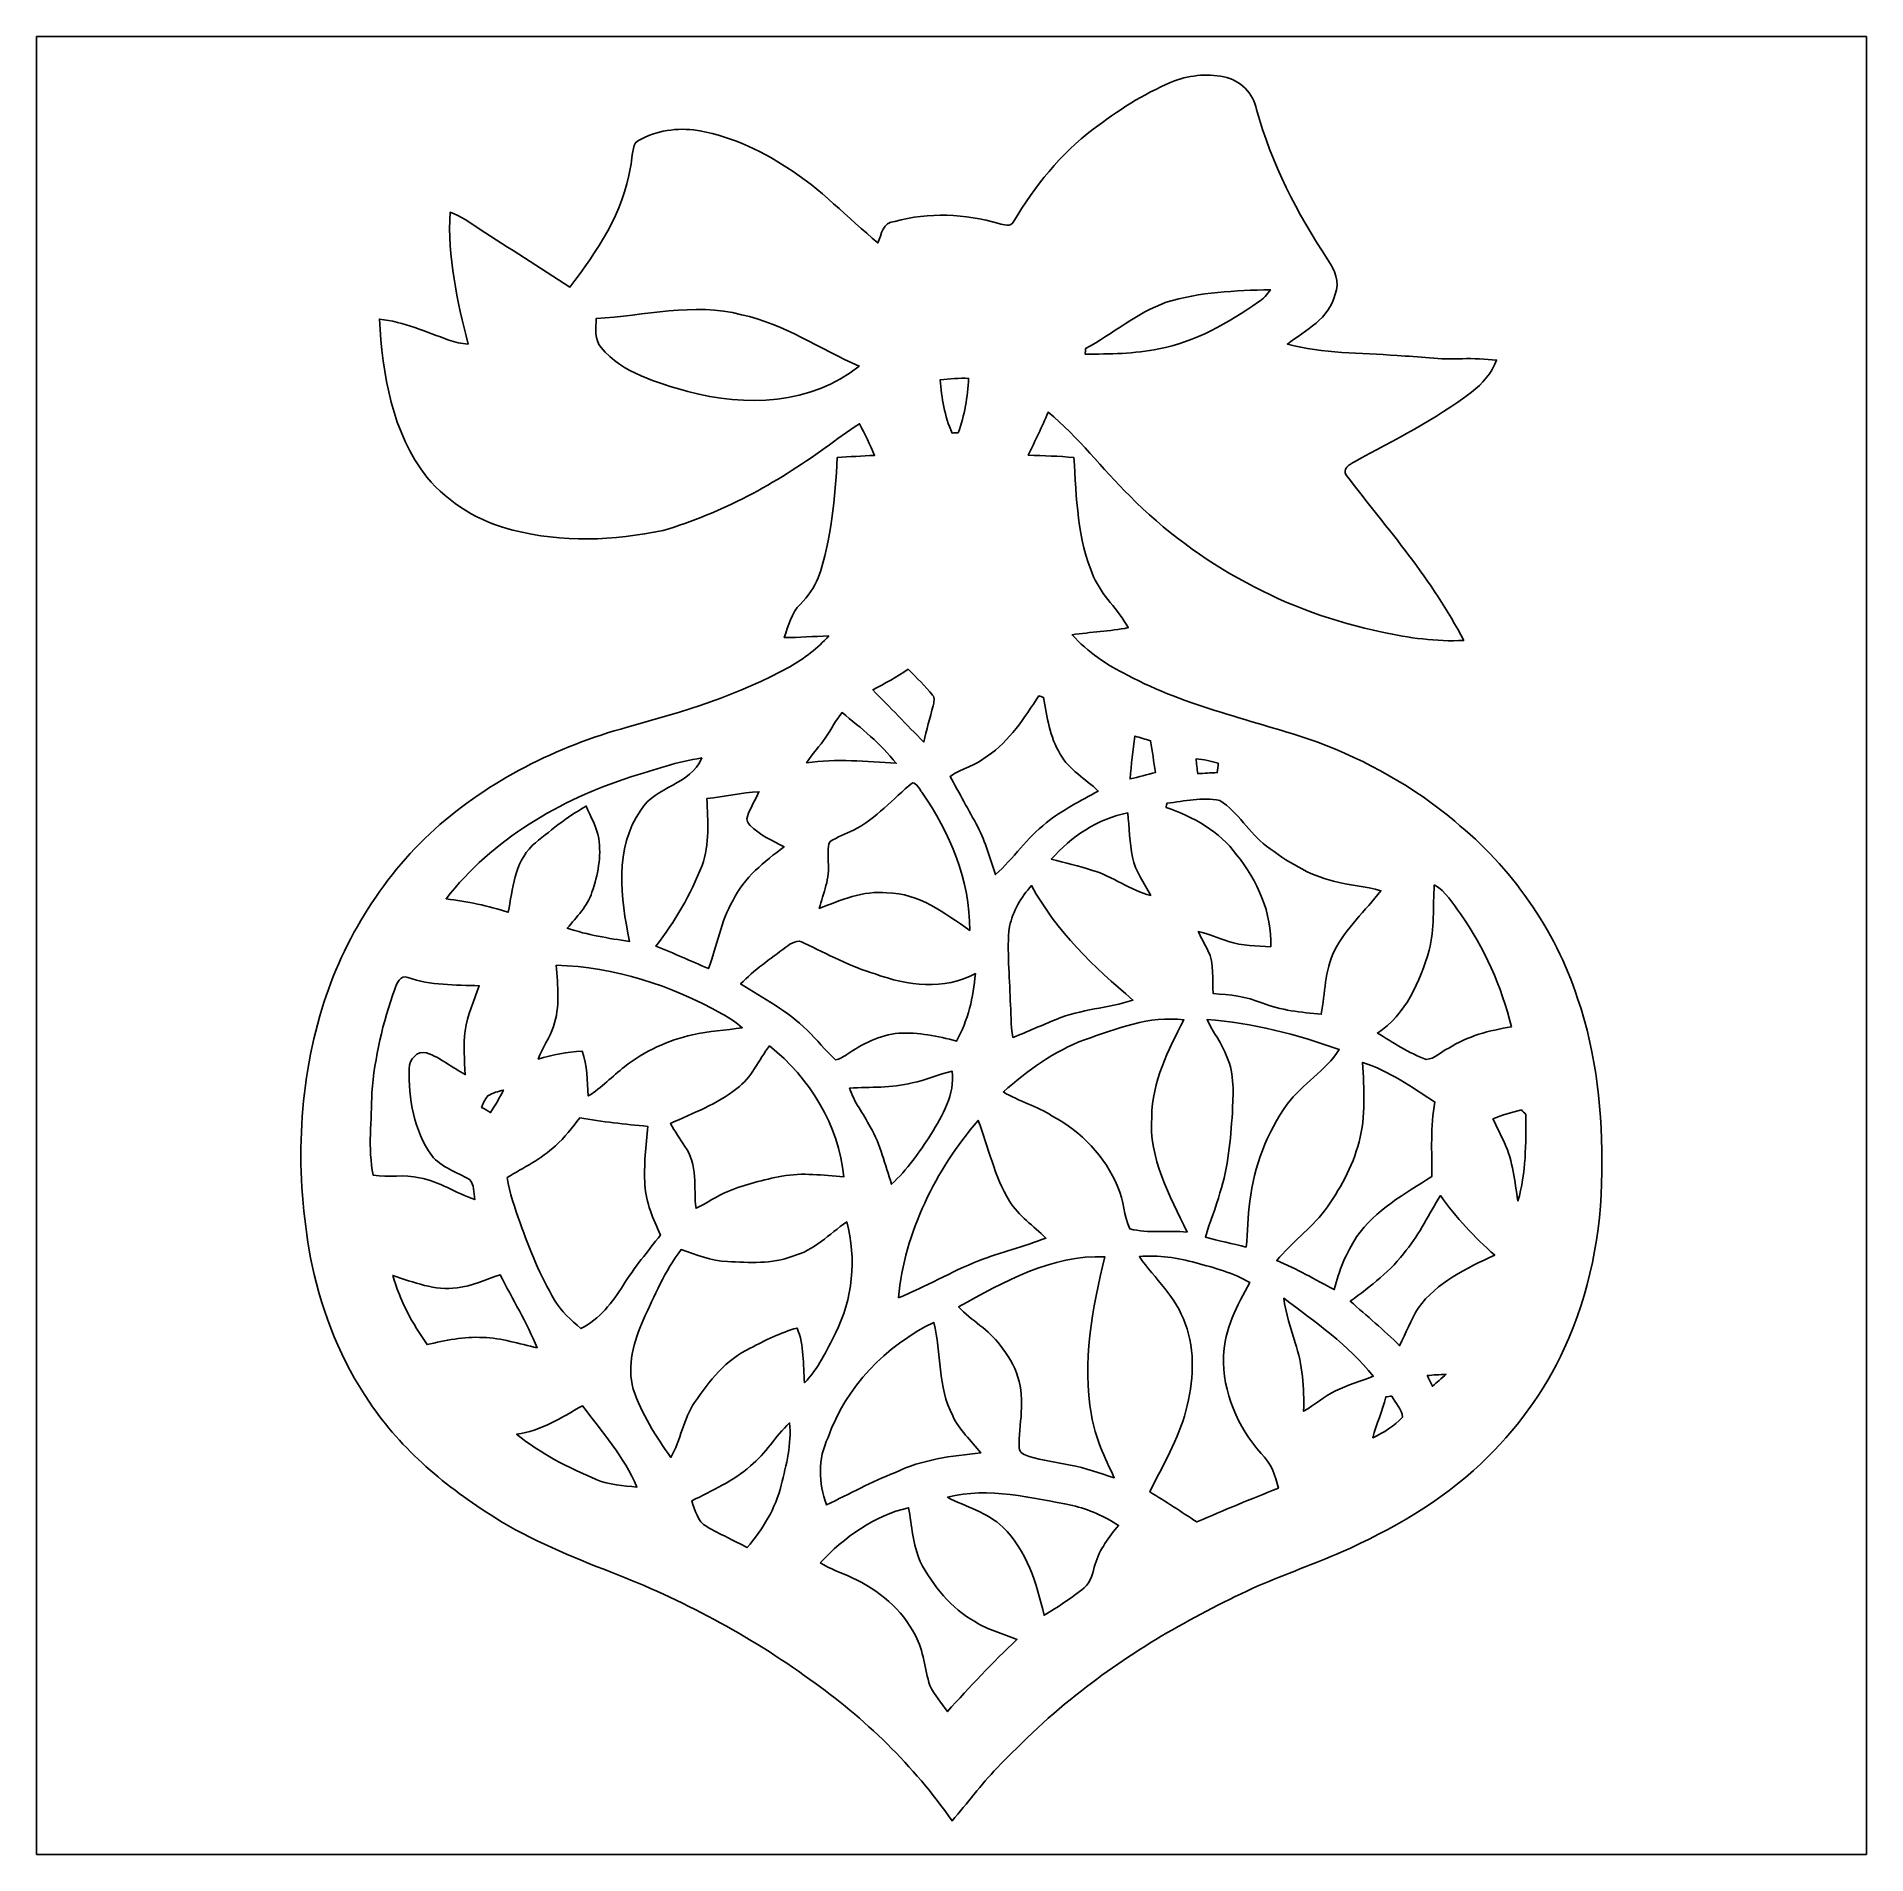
# Model space of a CAD drawing. Header units: centimetres. Extents: x -16.8 to 16.8, y -16.7 to 16.7.
import ezdxf

# ---------------------------------------------------------------- set-up
doc = ezdxf.new("R2010")
doc.units = ezdxf.units.CM
doc.header["$MEASUREMENT"] = 0
doc.layers.add('Layer 1', color=7, linetype='Continuous')

msp = doc.modelspace()

# ---------------------------------------------------------------- linework, layer by layer
at = {"layer": 'Layer 1', "color": 7}
for points, knots in [([(-16.77458, 16.66875), (-16.77458, 16.66875), (16.77458, 16.66875), (16.77458, 16.66875), (16.77458, 16.66875), (16.77458, 16.66875), (16.77458, -16.66875), (16.77458, -16.66875), (16.77458, -16.66875), (16.77458, -16.66875), (-16.77458, -16.66875), (-16.77458, -16.66875), (-16.77458, -16.66875), (-16.77458, -16.66875), (-16.77458, 16.66875), (-16.77458, 16.66875), (-16.77458, 16.66875), (-16.77458, 16.66875), (-16.77458, 16.66875), (-16.77458, 16.66875)], [0, 0, 0, 0, 0.16666667, 0.16666667, 0.16666667, 0.16666667, 0.33333333, 0.33333333, 0.33333333, 0.33333333, 0.5, 0.5, 0.5, 0.5, 0.66666667, 0.66666667, 0.66666667, 0.66666667, 1, 1, 1, 1]), ([(4.02837, 15.83196), (3.51472, 15.61359), (3.04059, 15.30914), (2.59821, 14.97083), (2.59821, 14.97083), (1.99849, 14.52139), (1.52753, 13.92061), (1.14335, 13.28244), (1.14335, 13.28244), (1.08867, 13.16849), (0.9585, 13.21682), (0.86642, 13.24151), (0.86642, 13.24151), (0.25047, 13.42108), (-0.42016, 13.45177), (-1.03999, 13.27785), (-1.03999, 13.27785), (-1.25801, 13.27009), (-1.28482, 13.04078), (-1.34973, 12.88486), (-1.34973, 12.88486), (-1.90394, 13.34735), (-2.40242, 13.8811), (-3.01801, 14.26669), (-3.01801, 14.26669), (-3.53307, 14.61064), (-4.11374, 14.86606), (-4.72828, 14.95989), (-4.72828, 14.95989), (-5.09341, 14.99129), (-5.48852, 14.93732), (-5.79438, 14.72177), (-5.79438, 14.72177), (-5.86317, 14.58454), (-5.85188, 14.42297), (-5.88751, 14.27551), (-5.88751, 14.27551), (-6.01698, 13.44542), (-6.4957, 12.72575), (-6.9977, 12.07453), (-6.9977, 12.07453), (-7.54944, 12.43401), (-8.10719, 12.78431), (-8.65752, 13.14591), (-8.65752, 13.14591), (-8.83038, 13.25598), (-8.99901, 13.37663), (-9.19268, 13.44789), (-9.19268, 13.44789), (-9.24313, 12.62627), (-9.0611, 11.82088), (-8.86389, 11.0303), (-8.86389, 11.0303), (-8.98349, 11.03842), (-9.10273, 11.05958), (-9.21526, 11.10227), (-9.21526, 11.10227), (-9.6326, 11.25255), (-10.04323, 11.43776), (-10.48879, 11.48821), (-10.48879, 11.48821), (-10.43129, 10.4775), (-10.26089, 9.40294), (-9.61672, 8.58696), (-9.61672, 8.58696), (-9.21173, 8.10789), (-8.65082, 7.7657), (-8.04122, 7.61965), (-8.04122, 7.61965), (-7.14163, 7.38329), (-6.18984, 7.42421), (-5.28602, 7.61294), (-5.28602, 7.61294), (-4.21252, 7.92551), (-3.22016, 8.47372), (-2.31775, 9.12636), (-2.31775, 9.12636), (-2.10714, 9.27347), (-1.90747, 9.43751), (-1.68487, 9.56733), (-1.68487, 9.56733), (-1.58891, 9.37648), (-1.49437, 9.18457), (-1.41005, 8.98807), (-1.41005, 8.98807), (-1.6383, 8.97643), (-1.86619, 8.96585), (-2.09374, 8.94927), (-2.09374, 8.94927), (-2.13713, 8.20596), (-2.20028, 7.45314), (-2.44193, 6.74405), (-2.44193, 6.74405), (-2.51883, 6.56414), (-2.63172, 6.40009), (-2.76931, 6.2611), (-2.76931, 6.2611), (-2.93546, 6.09671), (-2.99473, 5.86246), (-3.06634, 5.64762), (-3.06634, 5.64762), (-2.79435, 5.64868), (-2.52271, 5.66843), (-2.25037, 5.67831), (-2.25037, 5.67831), (-2.45251, 5.44936), (-2.69981, 5.26486), (-2.96369, 5.11246), (-2.96369, 5.11246), (-3.89361, 4.5914), (-4.92231, 4.28731), (-5.94431, 4.00403), (-5.94431, 4.00403), (-7.23688, 3.64913), (-8.47055, 3.03212), (-9.47314, 2.13536), (-9.47314, 2.13536), (-10.47821, 1.21991), (-11.20881, 0.01552), (-11.58134, -1.29046), (-11.58134, -1.29046), (-12.00891, -2.77424), (-12.02373, -4.35928), (-11.72316, -5.86881), (-11.72316, -5.86881), (-11.52772, -6.75887), (-11.18905, -7.62494), (-10.66941, -8.37706), (-10.66941, -8.37706), (-10.08698, -9.25195), (-9.25865, -9.93669), (-8.37459, -10.48914), (-8.37459, -10.48914), (-7.70643, -10.91071), (-6.97089, -11.20669), (-6.23817, -11.49421), (-6.23817, -11.49421), (-4.94736, -11.99268), (-3.7151, -12.64744), (-2.59503, -13.46094), (-2.59503, -13.46094), (-1.58891, -14.17108), (-0.69391, -15.04068), (0.01023, -16.05315), (0.01023, -16.05315), (0.2921, -15.73706), (0.53799, -15.38993), (0.83291, -15.08478), (0.83291, -15.08478), (1.3208, -14.58348), (1.82386, -14.09453), (2.38125, -13.67014), (2.38125, -13.67014), (3.37538, -12.88838), (4.48345, -12.2622), (5.6328, -11.73974), (5.6328, -11.73974), (6.13304, -11.52878), (6.64245, -11.34039), (7.14234, -11.12873), (7.14234, -11.12873), (8.07014, -10.71421), (8.97079, -10.20374), (9.7095, -9.49784), (9.7095, -9.49784), (10.34203, -8.89811), (10.87579, -8.18586), (11.23209, -7.38858), (11.23209, -7.38858), (11.70481, -6.38316), (11.91331, -5.26627), (11.92424, -4.1596), (11.92424, -4.1596), (11.93624, -3.08398), (11.83358, -1.99355), (11.48009, -0.9719), (11.48009, -0.9719), (11.06664, 0.30057), (10.26442, 1.43651), (9.22655, 2.27718), (9.22655, 2.27718), (8.48078, 2.91183), (7.61118, 3.38808), (6.69854, 3.73662), (6.69854, 3.73662), (5.53932, 4.1342), (4.31659, 4.37339), (3.22827, 4.95723), (3.22827, 4.95723), (2.84727, 5.13927), (2.49802, 5.38621), (2.21121, 5.69701), (2.21121, 5.69701), (2.5527, 5.75098), (2.90089, 5.75839), (3.24062, 5.82895), (3.24062, 5.82895), (3.05929, 6.16126), (2.75731, 6.41279), (2.60562, 6.76346), (2.60562, 6.76346), (2.30646, 7.4489), (2.28917, 8.21443), (2.24578, 8.94891), (2.24578, 8.94891), (1.96744, 8.97784), (1.68698, 8.98031), (1.40829, 8.99089), (1.40829, 8.99089), (1.5307, 9.25301), (1.66053, 9.51124), (1.77094, 9.779), (1.77094, 9.779), (2.33221, 9.33027), (2.75661, 8.74219), (3.2699, 8.24406), (3.2699, 8.24406), (4.52014, 6.97689), (6.15668, 6.10341), (7.89905, 5.74781), (7.89905, 5.74781), (8.38835, 5.63915), (8.88788, 5.57142), (9.39059, 5.59364), (9.39059, 5.59364), (8.82368, 6.69925), (7.995, 7.6394), (7.24217, 8.61766), (7.24217, 8.61766), (7.15398, 8.73619), (7.30144, 8.82227), (7.38964, 8.87307), (7.38964, 8.87307), (8.11953, 9.27312), (8.87307, 9.6393), (9.53629, 10.14906), (9.53629, 10.14906), (9.73596, 10.30076), (9.90318, 10.49972), (9.99384, 10.73538), (9.99384, 10.73538), (9.785, 10.75373), (9.5758, 10.77031), (9.36625, 10.75937), (9.36625, 10.75937), (8.96585, 10.74244), (8.56721, 10.79923), (8.16822, 10.81934), (8.16822, 10.81934), (7.49759, 10.86979), (6.81179, 10.85074), (6.15809, 11.02995), (6.15809, 11.02995), (6.49041, 11.28078), (6.9342, 11.50056), (7.03439, 11.94294), (7.03439, 11.94294), (7.12329, 12.16342), (7.02627, 12.39732), (6.89786, 12.57688), (6.89786, 12.57688), (6.33659, 13.42637), (5.86705, 14.345), (5.59259, 15.3289), (5.59259, 15.3289), (5.54143, 15.63158), (5.28814, 15.86936), (4.99322, 15.9325), (4.99322, 15.9325), (4.66972, 15.99353), (4.33176, 15.96037), (4.02837, 15.83196)], [0, 0, 0, 0, 0.01449275, 0.01449275, 0.01449275, 0.01449275, 0.02898551, 0.02898551, 0.02898551, 0.02898551, 0.04347826, 0.04347826, 0.04347826, 0.04347826, 0.05797101, 0.05797101, 0.05797101, 0.05797101, 0.07246377, 0.07246377, 0.07246377, 0.07246377, 0.08695652, 0.08695652, 0.08695652, 0.08695652, 0.10144928, 0.10144928, 0.10144928, 0.10144928, 0.11594203, 0.11594203, 0.11594203, 0.11594203, 0.13043478, 0.13043478, 0.13043478, 0.13043478, 0.14492754, 0.14492754, 0.14492754, 0.14492754, 0.15942029, 0.15942029, 0.15942029, 0.15942029, 0.17391304, 0.17391304, 0.17391304, 0.17391304, 0.1884058, 0.1884058, 0.1884058, 0.1884058, 0.20289855, 0.20289855, 0.20289855, 0.20289855, 0.2173913, 0.2173913, 0.2173913, 0.2173913, 0.23188406, 0.23188406, 0.23188406, 0.23188406, 0.24637681, 0.24637681, 0.24637681, 0.24637681, 0.26086957, 0.26086957, 0.26086957, 0.26086957, 0.27536232, 0.27536232, 0.27536232, 0.27536232, 0.28985507, 0.28985507, 0.28985507, 0.28985507, 0.30434783, 0.30434783, 0.30434783, 0.30434783, 0.31884058, 0.31884058, 0.31884058, 0.31884058, 0.33333333, 0.33333333, 0.33333333, 0.33333333, 0.34782609, 0.34782609, 0.34782609, 0.34782609, 0.36231884, 0.36231884, 0.36231884, 0.36231884, 0.37681159, 0.37681159, 0.37681159, 0.37681159, 0.39130435, 0.39130435, 0.39130435, 0.39130435, 0.4057971, 0.4057971, 0.4057971, 0.4057971, 0.42028986, 0.42028986, 0.42028986, 0.42028986, 0.43478261, 0.43478261, 0.43478261, 0.43478261, 0.44927536, 0.44927536, 0.44927536, 0.44927536, 0.46376812, 0.46376812, 0.46376812, 0.46376812, 0.47826087, 0.47826087, 0.47826087, 0.47826087, 0.49275362, 0.49275362, 0.49275362, 0.49275362, 0.50724638, 0.50724638, 0.50724638, 0.50724638, 0.52173913, 0.52173913, 0.52173913, 0.52173913, 0.53623188, 0.53623188, 0.53623188, 0.53623188, 0.55072464, 0.55072464, 0.55072464, 0.55072464, 0.56521739, 0.56521739, 0.56521739, 0.56521739, 0.57971014, 0.57971014, 0.57971014, 0.57971014, 0.5942029, 0.5942029, 0.5942029, 0.5942029, 0.60869565, 0.60869565, 0.60869565, 0.60869565, 0.62318841, 0.62318841, 0.62318841, 0.62318841, 0.63768116, 0.63768116, 0.63768116, 0.63768116, 0.65217391, 0.65217391, 0.65217391, 0.65217391, 0.66666667, 0.66666667, 0.66666667, 0.66666667, 0.68115942, 0.68115942, 0.68115942, 0.68115942, 0.69565217, 0.69565217, 0.69565217, 0.69565217, 0.71014493, 0.71014493, 0.71014493, 0.71014493, 0.72463768, 0.72463768, 0.72463768, 0.72463768, 0.73913043, 0.73913043, 0.73913043, 0.73913043, 0.75362319, 0.75362319, 0.75362319, 0.75362319, 0.76811594, 0.76811594, 0.76811594, 0.76811594, 0.7826087, 0.7826087, 0.7826087, 0.7826087, 0.79710145, 0.79710145, 0.79710145, 0.79710145, 0.8115942, 0.8115942, 0.8115942, 0.8115942, 0.82608696, 0.82608696, 0.82608696, 0.82608696, 0.84057971, 0.84057971, 0.84057971, 0.84057971, 0.85507246, 0.85507246, 0.85507246, 0.85507246, 0.86956522, 0.86956522, 0.86956522, 0.86956522, 0.88405797, 0.88405797, 0.88405797, 0.88405797, 0.89855072, 0.89855072, 0.89855072, 0.89855072, 0.91304348, 0.91304348, 0.91304348, 0.91304348, 0.92753623, 0.92753623, 0.92753623, 0.92753623, 0.94202899, 0.94202899, 0.94202899, 0.94202899, 0.95652174, 0.95652174, 0.95652174, 0.95652174, 0.97101449, 0.97101449, 0.97101449, 0.97101449, 1, 1, 1, 1]), ([(-6.5151, 11.49844), (-5.62998, 11.54783), (-4.72969, 11.79724), (-3.84951, 11.56864), (-3.84951, 11.56864), (-3.07164, 11.40142), (-2.41159, 10.93788), (-1.69122, 10.62531), (-1.69122, 10.62531), (-2.56646, 9.92152), (-3.78531, 9.87566), (-4.83164, 10.15753), (-4.83164, 10.15753), (-5.39997, 10.32475), (-6.0258, 10.49302), (-6.42479, 10.96539), (-6.42479, 10.96539), (-6.54967, 11.11568), (-6.51933, 11.31746), (-6.5151, 11.49844)], [0, 0, 0, 0, 0.16666667, 0.16666667, 0.16666667, 0.16666667, 0.33333333, 0.33333333, 0.33333333, 0.33333333, 0.5, 0.5, 0.5, 0.5, 0.66666667, 0.66666667, 0.66666667, 0.66666667, 1, 1, 1, 1]), ([(3.93594, 11.79583), (4.55295, 11.98633), (5.20524, 12.01032), (5.84588, 12.02655), (5.84588, 12.02655), (5.78732, 11.93906), (5.72135, 11.85404), (5.62716, 11.80147), (5.62716, 11.80147), (5.07189, 11.4173), (4.4704, 11.0684), (3.79836, 10.94317), (3.79836, 10.94317), (3.35527, 10.84686), (2.90054, 10.84827), (2.44969, 10.8458), (2.44969, 10.8458), (2.45181, 10.87085), (2.45639, 10.92129), (2.45851, 10.94669), (2.45851, 10.94669), (2.95839, 11.21692), (3.39584, 11.60321), (3.93594, 11.79583)], [0, 0, 0, 0, 0.14285714, 0.14285714, 0.14285714, 0.14285714, 0.28571429, 0.28571429, 0.28571429, 0.28571429, 0.42857143, 0.42857143, 0.42857143, 0.42857143, 0.57142857, 0.57142857, 0.57142857, 0.57142857, 0.71428571, 0.71428571, 0.71428571, 0.71428571, 1, 1, 1, 1]), ([(-0.20708, 10.37625), (-0.03457, 10.39354), (0.13935, 10.408), (0.31327, 10.40059), (0.31327, 10.40059), (0.29351, 10.06157), (0.24306, 9.72326), (0.12171, 9.4047), (0.12171, 9.4047), (0.09384, 9.40329), (0.03845, 9.40047), (0.01058, 9.39871), (0.01058, 9.39871), (-0.13018, 9.70527), (-0.17956, 10.04288), (-0.20708, 10.37625)], [0, 0, 0, 0, 0.2, 0.2, 0.2, 0.2, 0.4, 0.4, 0.4, 0.4, 0.6, 0.6, 0.6, 0.6, 1, 1, 1, 1]), ([(-1.44533, 4.68877), (-1.22167, 4.80272), (-1.00013, 4.92266), (-0.79304, 5.06624), (-0.79304, 5.06624), (-0.63994, 4.91278), (-0.48472, 4.76003), (-0.34643, 4.59211), (-0.34643, 4.59211), (-0.29598, 4.53743), (-0.32456, 4.46017), (-0.3362, 4.39667), (-0.3362, 4.39667), (-0.39441, 4.17442), (-0.45685, 3.95323), (-0.50871, 3.72957), (-0.50871, 3.72957), (-0.82091, 4.04918), (-1.13101, 4.37127), (-1.44533, 4.68877)], [0, 0, 0, 0, 0.16666667, 0.16666667, 0.16666667, 0.16666667, 0.33333333, 0.33333333, 0.33333333, 0.33333333, 0.5, 0.5, 0.5, 0.5, 0.66666667, 0.66666667, 0.66666667, 0.66666667, 1, 1, 1, 1]), ([(0.65546, 3.47169), (1.06927, 3.7465), (1.33174, 4.17548), (1.60232, 4.57906), (1.60232, 4.57906), (1.62348, 4.57129), (1.66617, 4.55577), (1.68734, 4.54836), (1.68734, 4.54836), (1.75048, 4.19276), (1.79987, 3.82341), (1.99425, 3.51014), (1.99425, 3.51014), (2.15583, 3.21733), (2.45745, 3.05682), (2.69169, 2.83139), (2.69169, 2.83139), (2.36573, 2.65148), (2.02812, 2.48603), (1.73743, 2.25002), (1.73743, 2.25002), (1.38571, 1.97485), (1.13665, 1.59702), (0.80574, 1.29999), (0.80574, 1.29999), (0.70309, 1.59314), (0.62653, 1.89759), (0.48295, 2.17452), (0.48295, 2.17452), (0.31221, 2.48356), (0.14358, 2.79329), (-0.02716, 3.10233), (-0.02716, 3.10233), (0.19156, 3.24203), (0.45085, 3.30835), (0.65546, 3.47169)], [0, 0, 0, 0, 0.1, 0.1, 0.1, 0.1, 0.2, 0.2, 0.2, 0.2, 0.3, 0.3, 0.3, 0.3, 0.4, 0.4, 0.4, 0.4, 0.5, 0.5, 0.5, 0.5, 0.6, 0.6, 0.6, 0.6, 0.7, 0.7, 0.7, 0.7, 0.8, 0.8, 0.8, 0.8, 1, 1, 1, 1]), ([(-2.30329, 3.81811), (-2.20698, 3.97051), (-2.11949, 4.12926), (-2.00554, 4.27002), (-2.00554, 4.27002), (-1.65347, 3.98674), (-1.29469, 3.69888), (-1.01353, 3.34186), (-1.01353, 3.34186), (-1.56139, 3.37503), (-2.11173, 3.43147), (-2.65853, 3.34927), (-2.65853, 3.34927), (-2.55552, 3.51719), (-2.41335, 3.65548), (-2.30329, 3.81811)], [0, 0, 0, 0, 0.2, 0.2, 0.2, 0.2, 0.4, 0.4, 0.4, 0.4, 0.6, 0.6, 0.6, 0.6, 1, 1, 1, 1]), ([(3.36162, 3.83928), (3.45793, 3.81176), (3.55388, 3.78354), (3.64984, 3.75426), (3.64984, 3.75426), (3.68053, 3.56094), (3.7084, 3.36656), (3.74262, 3.17324), (3.74262, 3.17324), (3.58634, 3.13267), (3.43253, 3.08892), (3.27554, 3.05364), (3.27554, 3.05364), (3.29283, 3.31646), (3.32811, 3.57823), (3.36162, 3.83928)], [0, 0, 0, 0, 0.2, 0.2, 0.2, 0.2, 0.4, 0.4, 0.4, 0.4, 0.6, 0.6, 0.6, 0.6, 1, 1, 1, 1]), ([(-5.87798, 3.0921), (-5.44759, 3.21663), (-5.02426, 3.37749), (-4.57835, 3.43888), (-4.57835, 3.43888), (-4.78261, 2.94111), (-5.42608, 2.9277), (-5.69313, 2.48426), (-5.69313, 2.48426), (-6.1916, 1.78118), (-6.06672, 0.87066), (-5.90338, 0.07585), (-5.90338, 0.07585), (-6.28826, 0.12982), (-6.67491, 0.19544), (-7.04462, 0.31609), (-7.04462, 0.31609), (-6.87493, 0.52211), (-6.67456, 0.71896), (-6.59165, 0.98002), (-6.59165, 0.98002), (-6.48088, 1.29293), (-6.41773, 1.63124), (-6.46783, 1.96286), (-6.46783, 1.96286), (-6.50699, 2.17241), (-6.61388, 2.36149), (-6.69678, 2.55552), (-6.69678, 2.55552), (-7.05556, 2.3562), (-7.37376, 2.09268), (-7.68809, 1.83127), (-7.68809, 1.83127), (-8.01723, 1.50848), (-8.04228, 1.03434), (-8.12659, 0.61031), (-8.12659, 0.61031), (-8.49736, 0.73096), (-8.88048, 0.80328), (-9.26606, 0.8569), (-9.26606, 0.8569), (-8.42045, 1.94698), (-7.17691, 2.67335), (-5.87798, 3.0921)], [0, 0, 0, 0, 0.08333333, 0.08333333, 0.08333333, 0.08333333, 0.16666667, 0.16666667, 0.16666667, 0.16666667, 0.25, 0.25, 0.25, 0.25, 0.33333333, 0.33333333, 0.33333333, 0.33333333, 0.41666667, 0.41666667, 0.41666667, 0.41666667, 0.5, 0.5, 0.5, 0.5, 0.58333333, 0.58333333, 0.58333333, 0.58333333, 0.66666667, 0.66666667, 0.66666667, 0.66666667, 0.75, 0.75, 0.75, 0.75, 0.83333333, 0.83333333, 0.83333333, 0.83333333, 1, 1, 1, 1]), ([(4.48592, 3.42547), (4.62421, 3.41348), (4.75862, 3.37926), (4.89197, 3.34222), (4.89197, 3.34222), (4.88527, 3.28542), (4.87892, 3.22827), (4.87221, 3.17147), (4.87221, 3.17147), (4.75121, 3.16583), (4.63374, 3.15807), (4.51379, 3.15278), (4.51379, 3.15278), (4.5018, 3.24344), (4.49262, 3.33446), (4.48592, 3.42547)], [0, 0, 0, 0, 0.2, 0.2, 0.2, 0.2, 0.4, 0.4, 0.4, 0.4, 0.6, 0.6, 0.6, 0.6, 1, 1, 1, 1]), ([(-4.48522, 2.69346), (-4.16595, 2.72733), (-3.85128, 2.80388), (-3.53025, 2.81905), (-3.53025, 2.81905), (-3.59657, 2.667), (-3.68759, 2.52518), (-3.74121, 2.36714), (-3.74121, 2.36714), (-3.7652, 2.30681), (-3.73592, 2.24261), (-3.69429, 2.19781), (-3.69429, 2.19781), (-3.51402, 2.02706), (-3.28613, 1.92652), (-3.07058, 1.81046), (-3.07058, 1.81046), (-3.429, 1.53494), (-3.80718, 1.25024), (-4.00403, 0.82903), (-4.00403, 0.82903), (-4.23686, 0.44309), (-4.29331, -0.00917), (-4.45558, -0.42263), (-4.45558, -0.42263), (-4.77661, -0.28469), (-5.09517, -0.14076), (-5.42043, -0.0127), (-5.42043, -0.0127), (-5.07612, 0.44097), (-4.77449, 0.93274), (-4.57447, 1.46826), (-4.57447, 1.46826), (-4.42842, 1.85984), (-4.46969, 2.28494), (-4.48522, 2.69346)], [0, 0, 0, 0, 0.1, 0.1, 0.1, 0.1, 0.2, 0.2, 0.2, 0.2, 0.3, 0.3, 0.3, 0.3, 0.4, 0.4, 0.4, 0.4, 0.5, 0.5, 0.5, 0.5, 0.6, 0.6, 0.6, 0.6, 0.7, 0.7, 0.7, 0.7, 0.8, 0.8, 0.8, 0.8, 1, 1, 1, 1]), ([(-1.79776, 2.11772), (-1.37795, 2.32657), (-1.07421, 2.69346), (-0.71614, 2.98379), (-0.71614, 2.98379), (-0.62689, 2.96862), (-0.59231, 2.86914), (-0.54116, 2.80917), (-0.54116, 2.80917), (-0.02893, 2.06587), (0.34078, 1.19133), (0.33479, 0.27552), (0.33479, 0.27552), (-0.12277, 0.59055), (-0.59725, 0.96344), (-1.18286, 0.96485), (-1.18286, 0.96485), (-1.62172, 1.01494), (-2.02812, 0.83079), (-2.42605, 0.6791), (-2.42605, 0.6791), (-2.34774, 0.95956), (-2.22603, 1.23437), (-2.26272, 1.53317), (-2.26272, 1.53317), (-2.24684, 1.65276), (-2.29341, 1.79423), (-2.22568, 1.90465), (-2.22568, 1.90465), (-2.09444, 1.99602), (-1.93534, 2.03694), (-1.79776, 2.11772)], [0, 0, 0, 0, 0.11111111, 0.11111111, 0.11111111, 0.11111111, 0.22222222, 0.22222222, 0.22222222, 0.22222222, 0.33333333, 0.33333333, 0.33333333, 0.33333333, 0.44444444, 0.44444444, 0.44444444, 0.44444444, 0.55555556, 0.55555556, 0.55555556, 0.55555556, 0.66666667, 0.66666667, 0.66666667, 0.66666667, 0.77777778, 0.77777778, 0.77777778, 0.77777778, 1, 1, 1, 1]), ([(3.95111, 2.60985), (4.26967, 2.64231), (4.59811, 2.73085), (4.91702, 2.65853), (4.91702, 2.65853), (5.25956, 2.44546), (5.45289, 2.06516), (5.77532, 1.82421), (5.77532, 1.82421), (6.14433, 1.54587), (6.54756, 1.29152), (7.00229, 1.18181), (7.00229, 1.18181), (7.28733, 1.0989), (7.58754, 1.08656), (7.87294, 1.00471), (7.87294, 1.00471), (7.58719, 0.63747), (7.23194, 0.31785), (7.01746, -0.10125), (7.01746, -0.10125), (6.84318, -0.46355), (6.84989, -0.87454), (6.77968, -1.26153), (6.77968, -1.26153), (6.41103, -1.22484), (6.03779, -1.19098), (5.68995, -1.0541), (5.68995, -1.0541), (5.40667, -0.93521), (5.10222, -0.90135), (4.79919, -0.8823), (4.79919, -0.8823), (4.76638, -0.62124), (4.83447, -0.33338), (4.70076, -0.09349), (4.70076, -0.09349), (4.64397, 0.02434), (4.58082, 0.13794), (4.52473, 0.25576), (4.52473, 0.25576), (4.71593, 0.21696), (4.89268, 0.13053), (5.07929, 0.0762), (5.07929, 0.0762), (5.32836, -0.01058), (5.59364, -0.00882), (5.85435, -0.02434), (5.85435, -0.02434), (5.87551, 0.59478), (5.61164, 1.19098), (5.22746, 1.66511), (5.22746, 1.66511), (4.91172, 2.09479), (4.42912, 2.36114), (3.93382, 2.53294), (3.93382, 2.53294), (3.93806, 2.55235), (3.94688, 2.5908), (3.95111, 2.60985)], [0, 0, 0, 0, 0.0625, 0.0625, 0.0625, 0.0625, 0.125, 0.125, 0.125, 0.125, 0.1875, 0.1875, 0.1875, 0.1875, 0.25, 0.25, 0.25, 0.25, 0.3125, 0.3125, 0.3125, 0.3125, 0.375, 0.375, 0.375, 0.375, 0.4375, 0.4375, 0.4375, 0.4375, 0.5, 0.5, 0.5, 0.5, 0.5625, 0.5625, 0.5625, 0.5625, 0.625, 0.625, 0.625, 0.625, 0.6875, 0.6875, 0.6875, 0.6875, 0.75, 0.75, 0.75, 0.75, 0.8125, 0.8125, 0.8125, 0.8125, 0.875, 0.875, 0.875, 0.875, 1, 1, 1, 1]), ([(1.82845, 1.58186), (2.19393, 1.9999), (2.68217, 2.32339), (3.23215, 2.4324), (3.23215, 2.4324), (3.25755, 2.16112), (3.26708, 1.88666), (3.31576, 1.61749), (3.31576, 1.61749), (3.37397, 1.36172), (3.53342, 1.14653), (3.65196, 0.91722), (3.65196, 0.91722), (3.27272, 1.01318), (2.95839, 1.26436), (2.58621, 1.3783), (2.58621, 1.3783), (2.33786, 1.46191), (2.08174, 1.51694), (1.82845, 1.58186)], [0, 0, 0, 0, 0.16666667, 0.16666667, 0.16666667, 0.16666667, 0.33333333, 0.33333333, 0.33333333, 0.33333333, 0.5, 0.5, 0.5, 0.5, 0.66666667, 0.66666667, 0.66666667, 0.66666667, 1, 1, 1, 1]), ([(1.06151, 0.3489), (1.13206, 0.62618), (1.26929, 0.89076), (1.46826, 1.09784), (1.46826, 1.09784), (1.91735, 0.26317), (2.61126, -0.39793), (3.3274, -1.00224), (3.3274, -1.00224), (2.86738, -1.15253), (2.36961, -1.16558), (1.92158, -1.35537), (1.92158, -1.35537), (1.65453, -1.46156), (1.39347, -1.58186), (1.12607, -1.68593), (1.12607, -1.68593), (1.08267, -1.46226), (1.0922, -1.2319), (1.07738, -1.00612), (1.07738, -1.00612), (1.06609, -0.55457), (1.01318, -0.10125), (1.06151, 0.3489)], [0, 0, 0, 0, 0.14285714, 0.14285714, 0.14285714, 0.14285714, 0.28571429, 0.28571429, 0.28571429, 0.28571429, 0.42857143, 0.42857143, 0.42857143, 0.42857143, 0.57142857, 0.57142857, 0.57142857, 0.57142857, 0.71428571, 0.71428571, 0.71428571, 0.71428571, 1, 1, 1, 1]), ([(8.85084, 1.11266), (9.06357, 0.99201), (9.19304, 0.77505), (9.33168, 0.58279), (9.33168, 0.58279), (9.77124, -0.04163), (10.08521, -0.75177), (10.26548, -1.49296), (10.26548, -1.49296), (9.86367, -1.55751), (9.46115, -1.65947), (9.11684, -1.88419), (9.11684, -1.88419), (8.97819, -1.94416), (8.86001, -2.08492), (8.70197, -2.08774), (8.70197, -2.08774), (8.38129, -1.97591), (8.09942, -1.77729), (7.80874, -1.6062), (7.80874, -1.6062), (8.33861, -1.26718), (8.58167, -0.65899), (8.75947, -0.08467), (8.75947, -0.08467), (8.85684, 0.30656), (8.8265, 0.71367), (8.85084, 1.11266)], [0, 0, 0, 0, 0.125, 0.125, 0.125, 0.125, 0.25, 0.25, 0.25, 0.25, 0.375, 0.375, 0.375, 0.375, 0.5, 0.5, 0.5, 0.5, 0.625, 0.625, 0.625, 0.625, 0.75, 0.75, 0.75, 0.75, 1, 1, 1, 1]), ([(-3.03883, -0.02999), (-2.94323, 0.03598), (-2.81975, 0.12982), (-2.70369, 0.04374), (-2.70369, 0.04374), (-2.27259, -0.15381), (-1.85702, -0.39123), (-1.39735, -0.52035), (-1.39735, -0.52035), (-0.81492, -0.73872), (-0.13018, -0.82338), (0.43709, -0.51576), (0.43709, -0.51576), (0.40605, -0.9465), (0.30127, -1.37266), (0.09349, -1.75366), (0.09349, -1.75366), (-0.25153, -1.66053), (-0.60678, -1.58821), (-0.96555, -1.61008), (-0.96555, -1.61008), (-1.31586, -1.63759), (-1.63442, -1.80693), (-1.92052, -1.99954), (-1.92052, -1.99954), (-1.98543, -2.038), (-2.04964, -2.08703), (-2.12725, -2.09409), (-2.12725, -2.09409), (-2.31634, -1.93005), (-2.46592, -1.72614), (-2.64724, -1.55363), (-2.64724, -1.55363), (-3.00108, -1.20086), (-3.45017, -0.97014), (-3.86821, -0.70556), (-3.86821, -0.70556), (-3.6195, -0.44803), (-3.32105, -0.2473), (-3.03883, -0.02999)], [0, 0, 0, 0, 0.09090909, 0.09090909, 0.09090909, 0.09090909, 0.18181818, 0.18181818, 0.18181818, 0.18181818, 0.27272727, 0.27272727, 0.27272727, 0.27272727, 0.36363636, 0.36363636, 0.36363636, 0.36363636, 0.45454545, 0.45454545, 0.45454545, 0.45454545, 0.54545455, 0.54545455, 0.54545455, 0.54545455, 0.63636364, 0.63636364, 0.63636364, 0.63636364, 0.72727273, 0.72727273, 0.72727273, 0.72727273, 0.81818182, 0.81818182, 0.81818182, 0.81818182, 1, 1, 1, 1]), ([(-10.20763, -0.80222), (-10.16635, -0.70168), (-10.11273, -0.52952), (-9.97056, -0.58843), (-9.97056, -0.58843), (-9.54864, -0.73272), (-9.09955, -0.7239), (-8.65893, -0.73836), (-8.65893, -0.73836), (-8.75665, -1.00965), (-8.87201, -1.2767), (-8.91646, -1.56422), (-8.91646, -1.56422), (-8.94891, -1.83056), (-8.93339, -2.09938), (-8.91469, -2.36608), (-8.91469, -2.36608), (-9.15529, -2.24084), (-9.36625, -2.05669), (-9.62554, -1.96991), (-9.62554, -1.96991), (-9.79699, -1.91911), (-9.94093, -2.09515), (-9.94481, -2.2539), (-9.94481, -2.2539), (-9.9508, -2.80846), (-9.86296, -3.39231), (-9.53029, -3.85269), (-9.53029, -3.85269), (-9.35002, -4.0707), (-9.07309, -4.15607), (-8.83532, -4.29084), (-8.83532, -4.29084), (-8.7443, -4.38326), (-8.76582, -4.53672), (-8.74078, -4.65843), (-8.74078, -4.65843), (-9.08579, -4.54307), (-9.39271, -4.3247), (-9.75501, -4.25979), (-9.75501, -4.25979), (-10.03335, -4.19065), (-10.32193, -4.25909), (-10.60168, -4.21464), (-10.60168, -4.21464), (-10.70716, -3.71546), (-10.62602, -3.20287), (-10.63025, -2.6984), (-10.63025, -2.6984), (-10.57204, -2.05211), (-10.43023, -1.41146), (-10.20763, -0.80222)], [0, 0, 0, 0, 0.07142857, 0.07142857, 0.07142857, 0.07142857, 0.14285714, 0.14285714, 0.14285714, 0.14285714, 0.21428571, 0.21428571, 0.21428571, 0.21428571, 0.28571429, 0.28571429, 0.28571429, 0.28571429, 0.35714286, 0.35714286, 0.35714286, 0.35714286, 0.42857143, 0.42857143, 0.42857143, 0.42857143, 0.5, 0.5, 0.5, 0.5, 0.57142857, 0.57142857, 0.57142857, 0.57142857, 0.64285714, 0.64285714, 0.64285714, 0.64285714, 0.71428571, 0.71428571, 0.71428571, 0.71428571, 0.78571429, 0.78571429, 0.78571429, 0.78571429, 0.85714286, 0.85714286, 0.85714286, 0.85714286, 1, 1, 1, 1]), ([(-7.2457, -0.3623), (-6.17784, -0.38629), (-5.14068, -0.73378), (-4.21358, -1.2506), (-4.21358, -1.2506), (-4.08093, -1.32503), (-3.95146, -1.40723), (-3.83611, -1.50777), (-3.83611, -1.50777), (-4.13949, -1.5561), (-4.44853, -1.56845), (-4.74874, -1.63583), (-4.74874, -1.63583), (-5.19783, -1.74343), (-5.63351, -1.93216), (-5.99405, -2.22462), (-5.99405, -2.22462), (-6.22018, -2.39748), (-6.41526, -2.61091), (-6.66009, -2.75908), (-6.66009, -2.75908), (-6.6862, -2.48426), (-6.66433, -2.1971), (-6.77439, -1.93781), (-6.77439, -1.93781), (-7.0485, -1.94663), (-7.31485, -2.00589), (-7.57626, -2.08386), (-7.57626, -2.08386), (-7.5057, -1.87501), (-7.36741, -1.69686), (-7.29721, -1.48802), (-7.29721, -1.48802), (-7.17444, -1.12466), (-7.22101, -0.73695), (-7.2457, -0.3623)], [0, 0, 0, 0, 0.1, 0.1, 0.1, 0.1, 0.2, 0.2, 0.2, 0.2, 0.3, 0.3, 0.3, 0.3, 0.4, 0.4, 0.4, 0.4, 0.5, 0.5, 0.5, 0.5, 0.6, 0.6, 0.6, 0.6, 0.7, 0.7, 0.7, 0.7, 0.8, 0.8, 0.8, 0.8, 1, 1, 1, 1]), ([(2.43769, -1.72861), (3.02048, -1.52894), (3.63008, -1.28023), (4.25979, -1.3649), (4.25979, -1.3649), (3.97334, -1.92017), (3.68088, -2.49837), (3.67101, -3.13831), (3.67101, -3.13831), (3.61139, -3.90349), (4.00473, -4.58893), (4.31941, -5.25463), (4.31941, -5.25463), (3.97298, -5.2257), (3.60786, -5.28461), (3.27201, -5.19677), (3.27201, -5.19677), (3.15807, -4.95512), (3.15912, -4.67501), (3.05188, -4.42948), (3.05188, -4.42948), (2.81623, -3.87421), (2.38266, -3.40854), (1.8482, -3.12808), (1.8482, -3.12808), (1.5681, -2.94181), (1.23719, -2.85962), (0.95109, -2.68605), (0.95109, -2.68605), (1.39136, -2.2927), (1.88066, -1.93604), (2.43769, -1.72861)], [0, 0, 0, 0, 0.11111111, 0.11111111, 0.11111111, 0.11111111, 0.22222222, 0.22222222, 0.22222222, 0.22222222, 0.33333333, 0.33333333, 0.33333333, 0.33333333, 0.44444444, 0.44444444, 0.44444444, 0.44444444, 0.55555556, 0.55555556, 0.55555556, 0.55555556, 0.66666667, 0.66666667, 0.66666667, 0.66666667, 0.77777778, 0.77777778, 0.77777778, 0.77777778, 1, 1, 1, 1]), ([(4.68701, -1.3589), (5.51639, -1.41676), (6.32954, -1.62701), (7.10918, -1.90923), (7.10918, -1.90923), (6.85941, -2.30117), (6.4322, -2.53718), (6.15562, -2.90901), (6.15562, -2.90901), (5.78414, -3.43323), (5.54355, -4.05165), (5.47017, -4.69053), (5.47017, -4.69053), (5.42325, -4.96817), (5.44407, -5.25216), (5.40138, -5.53014), (5.40138, -5.53014), (5.15267, -5.47158), (4.90326, -5.41514), (4.65702, -5.34741), (4.65702, -5.34741), (4.73357, -5.07224), (4.84646, -4.80871), (4.92266, -4.53355), (4.92266, -4.53355), (5.07224, -4.06083), (5.1181, -3.56341), (5.14914, -3.07093), (5.14914, -3.07093), (5.16361, -2.72697), (5.19501, -2.36291), (5.04684, -2.04011), (5.04684, -2.04011), (4.96429, -1.79388), (4.78896, -1.59561), (4.68701, -1.3589)], [0, 0, 0, 0, 0.1, 0.1, 0.1, 0.1, 0.2, 0.2, 0.2, 0.2, 0.3, 0.3, 0.3, 0.3, 0.4, 0.4, 0.4, 0.4, 0.5, 0.5, 0.5, 0.5, 0.6, 0.6, 0.6, 0.6, 0.7, 0.7, 0.7, 0.7, 0.8, 0.8, 0.8, 0.8, 1, 1, 1, 1]), ([(-3.33587, -1.84115), (-2.60209, -2.43064), (-2.06058, -3.29353), (-1.97485, -4.24286), (-1.97485, -4.24286), (-2.35197, -4.21393), (-2.73438, -4.16101), (-3.11044, -4.22945), (-3.11044, -4.22945), (-3.44629, -4.29719), (-3.78072, -4.37938), (-4.09857, -4.50921), (-4.09857, -4.50921), (-4.30318, -4.59387), (-4.4831, -4.72546), (-4.68383, -4.81789), (-4.68383, -4.81789), (-4.73463, -4.44359), (-4.64291, -4.01108), (-4.88844, -3.68829), (-4.88844, -3.68829), (-4.97558, -3.54648), (-5.06906, -3.40995), (-5.15408, -3.26743), (-5.15408, -3.26743), (-4.74169, -3.06634), (-4.2986, -2.91783), (-3.93841, -2.62361), (-3.93841, -2.62361), (-3.66324, -2.42746), (-3.53977, -2.09938), (-3.33587, -1.84115)], [0, 0, 0, 0, 0.11111111, 0.11111111, 0.11111111, 0.11111111, 0.22222222, 0.22222222, 0.22222222, 0.22222222, 0.33333333, 0.33333333, 0.33333333, 0.33333333, 0.44444444, 0.44444444, 0.44444444, 0.44444444, 0.55555556, 0.55555556, 0.55555556, 0.55555556, 0.66666667, 0.66666667, 0.66666667, 0.66666667, 0.77777778, 0.77777778, 0.77777778, 0.77777778, 1, 1, 1, 1]), ([(-0.72319, -2.52024), (-0.47166, -2.47191), (-0.23671, -2.36361), (0.01235, -2.3047), (0.01235, -2.3047), (0.06667, -2.7305), (-0.16616, -3.1182), (-0.37747, -3.46639), (-0.37747, -3.46639), (-0.58879, -3.7906), (-0.81421, -4.11198), (-1.09749, -4.37762), (-1.09749, -4.37762), (-1.22096, -4.02449), (-1.29963, -3.6516), (-1.49013, -3.32564), (-1.49013, -3.32564), (-1.6129, -3.08716), (-1.78999, -2.87479), (-1.86831, -2.61549), (-1.86831, -2.61549), (-1.48661, -2.59045), (-1.09749, -2.61796), (-0.72319, -2.52024)], [0, 0, 0, 0, 0.14285714, 0.14285714, 0.14285714, 0.14285714, 0.28571429, 0.28571429, 0.28571429, 0.28571429, 0.42857143, 0.42857143, 0.42857143, 0.42857143, 0.57142857, 0.57142857, 0.57142857, 0.57142857, 0.71428571, 0.71428571, 0.71428571, 0.71428571, 1, 1, 1, 1]), ([(7.5371, -2.14524), (8.01864, -2.30082), (8.44268, -2.59574), (8.86425, -2.8702), (8.86425, -2.8702), (8.77676, -3.3207), (8.81239, -3.78178), (8.80392, -4.23827), (8.80392, -4.23827), (8.3118, -4.55718), (7.76781, -4.84999), (7.42738, -5.34529), (7.42738, -5.34529), (7.23582, -5.63915), (7.10106, -5.96829), (7.01816, -6.30908), (7.01816, -6.30908), (6.6675, -6.12987), (6.32919, -5.92526), (5.96336, -5.77815), (5.96336, -5.77815), (6.23006, -5.44971), (6.57895, -5.19818), (6.84071, -4.86516), (6.84071, -4.86516), (7.11835, -4.48345), (7.35401, -4.06329), (7.47219, -3.60327), (7.47219, -3.60327), (7.59954, -3.12808), (7.56285, -2.63066), (7.5371, -2.14524)], [0, 0, 0, 0, 0.11111111, 0.11111111, 0.11111111, 0.11111111, 0.22222222, 0.22222222, 0.22222222, 0.22222222, 0.33333333, 0.33333333, 0.33333333, 0.33333333, 0.44444444, 0.44444444, 0.44444444, 0.44444444, 0.55555556, 0.55555556, 0.55555556, 0.55555556, 0.66666667, 0.66666667, 0.66666667, 0.66666667, 0.77777778, 0.77777778, 0.77777778, 0.77777778, 1, 1, 1, 1]), ([(-8.49842, -2.75661), (-8.4134, -2.70087), (-8.31215, -2.67723), (-8.21549, -2.65007), (-8.21549, -2.65007), (-8.28111, -2.79471), (-8.36859, -2.9277), (-8.45044, -3.06352), (-8.45044, -3.06352), (-8.50618, -3.03177), (-8.56156, -2.99967), (-8.6166, -2.96792), (-8.6166, -2.96792), (-8.58097, -2.89595), (-8.55592, -2.81517), (-8.49842, -2.75661)], [0, 0, 0, 0, 0.2, 0.2, 0.2, 0.2, 0.4, 0.4, 0.4, 0.4, 0.6, 0.6, 0.6, 0.6, 1, 1, 1, 1]), ([(9.92681, -3.17712), (10.09615, -3.10938), (10.27218, -3.06105), (10.44857, -3.01484), (10.44857, -3.01484), (10.47538, -3.042), (10.50219, -3.06917), (10.52971, -3.09668), (10.52971, -3.09668), (10.53006, -3.62832), (10.53888, -4.17089), (10.38401, -4.68559), (10.38401, -4.68559), (10.32757, -4.32541), (10.29511, -3.95182), (10.13813, -3.61844), (10.13813, -3.61844), (10.0711, -3.46922), (9.99878, -3.32317), (9.92681, -3.17712)], [0, 0, 0, 0, 0.16666667, 0.16666667, 0.16666667, 0.16666667, 0.33333333, 0.33333333, 0.33333333, 0.33333333, 0.5, 0.5, 0.5, 0.5, 0.66666667, 0.66666667, 0.66666667, 0.66666667, 1, 1, 1, 1]), ([(-6.81708, -3.16054), (-6.40398, -3.23497), (-5.98629, -3.27695), (-5.56895, -3.31646), (-5.56895, -3.31646), (-5.60493, -3.67418), (-5.64021, -4.0326), (-5.62293, -4.39279), (-5.62293, -4.39279), (-5.6007, -4.71664), (-5.47017, -5.01756), (-5.33753, -5.30931), (-5.33753, -5.30931), (-5.56754, -5.61164), (-5.81378, -5.90232), (-6.01557, -6.22476), (-6.01557, -6.22476), (-6.21418, -6.54403), (-6.45336, -6.852), (-6.79556, -7.02522), (-6.79556, -7.02522), (-6.97124, -6.86682), (-7.1568, -6.71019), (-7.27781, -6.50452), (-7.27781, -6.50452), (-7.53992, -6.0579), (-7.73712, -5.57671), (-7.90751, -5.08882), (-7.90751, -5.08882), (-8.00171, -4.81506), (-8.10789, -4.54378), (-8.14776, -4.25556), (-8.14776, -4.25556), (-7.84648, -4.07176), (-7.52122, -3.9176), (-7.26158, -3.67418), (-7.26158, -3.67418), (-7.09224, -3.52213), (-6.95572, -3.33939), (-6.81708, -3.16054)], [0, 0, 0, 0, 0.09090909, 0.09090909, 0.09090909, 0.09090909, 0.18181818, 0.18181818, 0.18181818, 0.18181818, 0.27272727, 0.27272727, 0.27272727, 0.27272727, 0.36363636, 0.36363636, 0.36363636, 0.36363636, 0.45454545, 0.45454545, 0.45454545, 0.45454545, 0.54545455, 0.54545455, 0.54545455, 0.54545455, 0.63636364, 0.63636364, 0.63636364, 0.63636364, 0.72727273, 0.72727273, 0.72727273, 0.72727273, 0.81818182, 0.81818182, 0.81818182, 0.81818182, 1, 1, 1, 1]), ([(-0.97296, -6.45971), (-0.85478, -5.2511), (-0.29528, -4.1215), (0.48824, -3.20675), (0.48824, -3.20675), (0.68227, -3.69852), (0.78105, -4.23333), (1.06362, -4.68665), (1.06362, -4.68665), (1.23331, -4.96111), (1.50424, -5.14209), (1.73037, -5.36504), (1.73037, -5.36504), (1.3268, -5.52591), (0.89888, -5.61834), (0.49742, -5.78556), (0.49742, -5.78556), (-0.00847, -5.9757), (-0.46955, -6.26463), (-0.97296, -6.45971)], [0, 0, 0, 0, 0.16666667, 0.16666667, 0.16666667, 0.16666667, 0.33333333, 0.33333333, 0.33333333, 0.33333333, 0.5, 0.5, 0.5, 0.5, 0.66666667, 0.66666667, 0.66666667, 0.66666667, 1, 1, 1, 1]), ([(8.33861, -5.58765), (8.58873, -5.28144), (8.7563, -4.92125), (8.96444, -4.58752), (8.96444, -4.58752), (9.2523, -4.98969), (9.58674, -5.35305), (9.96033, -5.67619), (9.96033, -5.67619), (9.44633, -5.92138), (8.89706, -6.17361), (8.55627, -6.65092), (8.55627, -6.65092), (8.41975, -6.86788), (8.3312, -7.11024), (8.2169, -7.33884), (8.2169, -7.33884), (7.92939, -7.05097), (7.61436, -6.7945), (7.31238, -6.52321), (7.31238, -6.52321), (7.68703, -6.25087), (8.05956, -5.96265), (8.33861, -5.58765)], [0, 0, 0, 0, 0.14285714, 0.14285714, 0.14285714, 0.14285714, 0.28571429, 0.28571429, 0.28571429, 0.28571429, 0.42857143, 0.42857143, 0.42857143, 0.42857143, 0.57142857, 0.57142857, 0.57142857, 0.57142857, 0.71428571, 0.71428571, 0.71428571, 0.71428571, 1, 1, 1, 1]), ([(-2.91112, -5.69666), (-2.52201, -5.59788), (-2.24084, -5.29096), (-1.92088, -5.06942), (-1.92088, -5.06942), (-1.73673, -5.7471), (-1.81081, -6.48617), (-2.12901, -7.11165), (-2.12901, -7.11165), (-2.29235, -7.42668), (-2.44193, -7.76146), (-2.69311, -8.01864), (-2.69311, -8.01864), (-2.72521, -7.68103), (-2.69487, -7.3346), (-2.83245, -7.01534), (-2.83245, -7.01534), (-3.13267, -7.10177), (-3.41418, -7.24147), (-3.69041, -7.38505), (-3.69041, -7.38505), (-4.12856, -7.59425), (-4.44641, -7.98336), (-4.70994, -8.37953), (-4.70994, -8.37953), (-4.91455, -8.68821), (-4.96641, -9.0678), (-5.14562, -9.38953), (-5.14562, -9.38953), (-5.4229, -8.99936), (-5.68325, -8.58908), (-5.83918, -8.134), (-5.83918, -8.134), (-5.94748, -7.7029), (-5.83071, -7.26228), (-5.65326, -6.86823), (-5.65326, -6.86823), (-5.4483, -6.42514), (-5.25321, -5.97076), (-4.95829, -5.57777), (-4.95829, -5.57777), (-4.68136, -5.67055), (-4.40549, -5.78591), (-4.10916, -5.79473), (-4.10916, -5.79473), (-3.70911, -5.81519), (-3.29318, -5.84553), (-2.91112, -5.69666)], [0, 0, 0, 0, 0.07692308, 0.07692308, 0.07692308, 0.07692308, 0.15384615, 0.15384615, 0.15384615, 0.15384615, 0.23076923, 0.23076923, 0.23076923, 0.23076923, 0.30769231, 0.30769231, 0.30769231, 0.30769231, 0.38461538, 0.38461538, 0.38461538, 0.38461538, 0.46153846, 0.46153846, 0.46153846, 0.46153846, 0.53846154, 0.53846154, 0.53846154, 0.53846154, 0.61538462, 0.61538462, 0.61538462, 0.61538462, 0.69230769, 0.69230769, 0.69230769, 0.69230769, 0.76923077, 0.76923077, 0.76923077, 0.76923077, 0.84615385, 0.84615385, 0.84615385, 0.84615385, 1, 1, 1, 1]), ([(0.12947, -6.62693), (0.95744, -6.17432), (1.83727, -5.66208), (2.81376, -5.71182), (2.81376, -5.71182), (2.58057, -6.65621), (2.38619, -7.64434), (2.56752, -8.61483), (2.56752, -8.61483), (2.63102, -9.01982), (2.80987, -9.39377), (2.98379, -9.76101), (2.98379, -9.76101), (2.71604, -9.67811), (2.45322, -9.57509), (2.17558, -9.52994), (2.17558, -9.52994), (1.92546, -9.47385), (1.66793, -9.4488), (1.42311, -9.37225), (1.42311, -9.37225), (1.34691, -9.34332), (1.24142, -9.30945), (1.23896, -9.21173), (1.23896, -9.21173), (1.23825, -8.78064), (1.35467, -8.33826), (1.2192, -7.91669), (1.2192, -7.91669), (1.15993, -7.69726), (1.02729, -7.50676), (0.89041, -7.32896), (0.89041, -7.32896), (0.68368, -7.04709), (0.36724, -6.87811), (0.12947, -6.62693)], [0, 0, 0, 0, 0.1, 0.1, 0.1, 0.1, 0.2, 0.2, 0.2, 0.2, 0.3, 0.3, 0.3, 0.3, 0.4, 0.4, 0.4, 0.4, 0.5, 0.5, 0.5, 0.5, 0.6, 0.6, 0.6, 0.6, 0.7, 0.7, 0.7, 0.7, 0.8, 0.8, 0.8, 0.8, 1, 1, 1, 1]), ([(3.44452, -5.70442), (3.79554, -5.67302), (4.14514, -5.72664), (4.4831, -5.81907), (4.4831, -5.81907), (4.81859, -5.91361), (5.16572, -5.99934), (5.46806, -6.17961), (5.46806, -6.17961), (5.24228, -6.60153), (4.99851, -7.03933), (4.99004, -7.5311), (4.99004, -7.5311), (4.96499, -8.18938), (5.24686, -8.82932), (5.68007, -9.31545), (5.68007, -9.31545), (5.85117, -9.49007), (5.94607, -9.71762), (5.99264, -9.95398), (5.99264, -9.95398), (5.49134, -10.15118), (4.99286, -10.35544), (4.49968, -10.5724), (4.49968, -10.5724), (4.21287, -10.38648), (3.92889, -10.19739), (3.63679, -10.0203), (3.63679, -10.0203), (3.87385, -9.5317), (4.15749, -9.06039), (4.29895, -8.53123), (4.29895, -8.53123), (4.43054, -8.01017), (4.48345, -7.44502), (4.28343, -6.93314), (4.28343, -6.93314), (4.12503, -6.45054), (3.72639, -6.11117), (3.44452, -5.70442)], [0, 0, 0, 0, 0.09090909, 0.09090909, 0.09090909, 0.09090909, 0.18181818, 0.18181818, 0.18181818, 0.18181818, 0.27272727, 0.27272727, 0.27272727, 0.27272727, 0.36363636, 0.36363636, 0.36363636, 0.36363636, 0.45454545, 0.45454545, 0.45454545, 0.45454545, 0.54545455, 0.54545455, 0.54545455, 0.54545455, 0.63636364, 0.63636364, 0.63636364, 0.63636364, 0.72727273, 0.72727273, 0.72727273, 0.72727273, 0.81818182, 0.81818182, 0.81818182, 0.81818182, 1, 1, 1, 1]), ([(-10.24326, -6.05155), (-9.86261, -6.17432), (-9.47244, -6.33624), (-9.06392, -6.27733), (-9.06392, -6.27733), (-8.78734, -6.24911), (-8.53581, -6.12669), (-8.27581, -6.0385), (-8.27581, -6.0385), (-8.04721, -6.48264), (-7.78969, -6.91515), (-7.59707, -7.37658), (-7.59707, -7.37658), (-7.92762, -7.30956), (-8.25147, -7.19349), (-8.59155, -7.18891), (-8.59155, -7.18891), (-8.93868, -7.16844), (-9.28017, -7.23971), (-9.61531, -7.31979), (-9.61531, -7.31979), (-9.88378, -6.93067), (-10.1152, -6.50875), (-10.24326, -6.05155)], [0, 0, 0, 0, 0.14285714, 0.14285714, 0.14285714, 0.14285714, 0.28571429, 0.28571429, 0.28571429, 0.28571429, 0.42857143, 0.42857143, 0.42857143, 0.42857143, 0.57142857, 0.57142857, 0.57142857, 0.57142857, 0.71428571, 0.71428571, 0.71428571, 0.71428571, 1, 1, 1, 1]), ([(6.09282, -6.46924), (6.66997, -6.90633), (7.27957, -7.32614), (7.73289, -7.89905), (7.73289, -7.89905), (7.50217, -7.98901), (7.26299, -8.05886), (7.04074, -8.16892), (7.04074, -8.16892), (6.83225, -8.27017), (6.65621, -8.42469), (6.45654, -8.5411), (6.45654, -8.5411), (6.46465, -8.11812), (6.43855, -7.68667), (6.29955, -7.28416), (6.29955, -7.28416), (6.21947, -7.01569), (6.12669, -6.74829), (6.09282, -6.46924)], [0, 0, 0, 0, 0.16666667, 0.16666667, 0.16666667, 0.16666667, 0.33333333, 0.33333333, 0.33333333, 0.33333333, 0.5, 0.5, 0.5, 0.5, 0.66666667, 0.66666667, 0.66666667, 0.66666667, 1, 1, 1, 1]), ([(-2.26272, -9.02582), (-1.94204, -8.09378), (-1.20368, -7.33989), (-0.32561, -6.91197), (-0.32561, -6.91197), (-0.18627, -7.47607), (-0.25506, -8.0966), (0.02222, -8.6233), (0.02222, -8.6233), (0.13723, -8.88929), (0.36301, -9.07909), (0.53693, -9.30487), (0.53693, -9.30487), (0.00423, -9.36202), (-0.54187, -9.42446), (-1.02905, -9.66329), (-1.02905, -9.66329), (-1.46297, -9.83368), (-1.87219, -10.05805), (-2.29235, -10.25842), (-2.29235, -10.25842), (-2.43875, -9.86049), (-2.45322, -9.4107), (-2.26272, -9.02582)], [0, 0, 0, 0, 0.14285714, 0.14285714, 0.14285714, 0.14285714, 0.28571429, 0.28571429, 0.28571429, 0.28571429, 0.42857143, 0.42857143, 0.42857143, 0.42857143, 0.57142857, 0.57142857, 0.57142857, 0.57142857, 0.71428571, 0.71428571, 0.71428571, 0.71428571, 1, 1, 1, 1]), ([(8.72137, -7.8867), (8.83708, -7.87717), (8.95103, -7.86871), (9.06815, -7.86342), (9.06815, -7.86342), (8.98525, -7.93785), (8.90199, -8.01194), (8.81697, -8.08355), (8.81697, -8.08355), (8.78452, -8.01793), (8.75242, -7.95232), (8.72137, -7.8867)], [0, 0, 0, 0, 0.25, 0.25, 0.25, 0.25, 0.5, 0.5, 0.5, 0.5, 1, 1, 1, 1]), ([(7.96184, -8.27828), (7.98971, -8.2744), (8.04545, -8.26664), (8.07332, -8.26276), (8.07332, -8.26276), (8.13964, -8.388), (8.25747, -8.50053), (8.26982, -8.64976), (8.26982, -8.64976), (8.11601, -8.81274), (7.92551, -8.9341), (7.72336, -9.02794), (7.72336, -9.02794), (7.79004, -8.77394), (7.90681, -8.53616), (7.96184, -8.27828)], [0, 0, 0, 0, 0.2, 0.2, 0.2, 0.2, 0.4, 0.4, 0.4, 0.4, 0.6, 0.6, 0.6, 0.6, 1, 1, 1, 1]), ([(-7.97278, -8.96444), (-7.52898, -8.89988), (-7.14728, -8.65858), (-6.76628, -8.43915), (-6.76628, -8.43915), (-6.40856, -8.91716), (-6.0011, -9.37754), (-5.76686, -9.93352), (-5.76686, -9.93352), (-6.01804, -9.90847), (-6.27592, -9.89154), (-6.51228, -9.79523), (-6.51228, -9.79523), (-7.02628, -9.57086), (-7.53533, -9.32109), (-7.97278, -8.96444)], [0, 0, 0, 0, 0.2, 0.2, 0.2, 0.2, 0.4, 0.4, 0.4, 0.4, 0.6, 0.6, 0.6, 0.6, 1, 1, 1, 1]), ([(-3.68582, -9.54334), (-3.40466, -9.32004), (-3.23109, -8.99583), (-2.96792, -8.75489), (-2.96792, -8.75489), (-2.92841, -9.14153), (-3.02789, -9.52394), (-3.12244, -9.89577), (-3.12244, -9.89577), (-3.22404, -10.32545), (-3.46287, -10.70892), (-3.74721, -11.04159), (-3.74721, -11.04159), (-3.99203, -10.91106), (-4.24533, -10.79571), (-4.48557, -10.65777), (-4.48557, -10.65777), (-4.65914, -10.56358), (-4.69935, -10.35509), (-4.76285, -10.1854), (-4.76285, -10.1854), (-4.39138, -9.99349), (-4.00015, -9.82627), (-3.68582, -9.54334)], [0, 0, 0, 0, 0.14285714, 0.14285714, 0.14285714, 0.14285714, 0.28571429, 0.28571429, 0.28571429, 0.28571429, 0.42857143, 0.42857143, 0.42857143, 0.42857143, 0.57142857, 0.57142857, 0.57142857, 0.57142857, 0.71428571, 0.71428571, 0.71428571, 0.71428571, 1, 1, 1, 1]), ([(-0.07444, -10.12014), (0.69003, -9.91941), (1.46509, -10.13284), (2.21862, -10.2683), (2.21862, -10.2683), (2.51848, -10.34027), (2.80247, -10.46833), (3.06246, -10.63378), (3.06246, -10.63378), (2.88643, -10.84721), (2.71216, -11.07581), (2.63525, -11.34569), (2.63525, -11.34569), (2.58551, -11.49597), (2.56681, -11.67483), (2.4324, -11.7789), (2.4324, -11.7789), (2.20027, -11.96516), (1.95298, -12.13309), (1.69651, -12.28408), (1.69651, -12.28408), (1.5681, -11.70058), (1.37689, -11.09627), (0.9398, -10.66624), (0.9398, -10.66624), (0.65476, -10.39601), (0.26741, -10.29441), (-0.07444, -10.12014)], [0, 0, 0, 0, 0.125, 0.125, 0.125, 0.125, 0.25, 0.25, 0.25, 0.25, 0.375, 0.375, 0.375, 0.375, 0.5, 0.5, 0.5, 0.5, 0.625, 0.625, 0.625, 0.625, 0.75, 0.75, 0.75, 0.75, 1, 1, 1, 1]), ([(-2.40841, -11.31852), (-1.96674, -10.8585), (-1.41852, -10.45139), (-0.78564, -10.31134), (-0.78564, -10.31134), (-0.7306, -10.64189), (-0.70556, -10.9855), (-0.57503, -11.29736), (-0.57503, -11.29736), (-0.34008, -11.74221), (-0.00776, -12.15672), (0.43744, -12.40472), (0.43744, -12.40472), (0.67239, -12.55536), (0.9458, -12.62239), (1.2005, -12.72963), (1.2005, -12.72963), (0.75283, -13.14768), (0.33373, -13.59323), (-0.07408, -14.04973), (-0.07408, -14.04973), (-0.18697, -13.89239), (-0.3108, -13.74175), (-0.40005, -13.5703), (-0.40005, -13.5703), (-0.48824, -13.26586), (-0.508, -12.93742), (-0.66252, -12.65555), (-0.66252, -12.65555), (-0.90241, -12.17295), (-1.33844, -11.81806), (-1.82033, -11.59475), (-1.82033, -11.59475), (-2.01895, -11.50832), (-2.22497, -11.43529), (-2.40841, -11.31852)], [0, 0, 0, 0, 0.1, 0.1, 0.1, 0.1, 0.2, 0.2, 0.2, 0.2, 0.3, 0.3, 0.3, 0.3, 0.4, 0.4, 0.4, 0.4, 0.5, 0.5, 0.5, 0.5, 0.6, 0.6, 0.6, 0.6, 0.7, 0.7, 0.7, 0.7, 0.8, 0.8, 0.8, 0.8, 1, 1, 1, 1])]:
    msp.add_open_spline(points, degree=3, knots=knots, dxfattribs=at)
at = {"layer": 'Layer 1', "color": 251}
for points, knots in [([(4.02837, 15.83196), (4.33176, 15.96037), (4.66972, 15.99353), (4.99322, 15.9325), (4.99322, 15.9325), (5.28814, 15.86936), (5.54143, 15.63158), (5.59259, 15.3289), (5.59259, 15.3289), (5.86705, 14.345), (6.33659, 13.42637), (6.89786, 12.57688), (6.89786, 12.57688), (7.02627, 12.39732), (7.12329, 12.16342), (7.03439, 11.94294), (7.03439, 11.94294), (6.9342, 11.50056), (6.49041, 11.28078), (6.15809, 11.02995), (6.15809, 11.02995), (6.81179, 10.85074), (7.49759, 10.86979), (8.16822, 10.81934), (8.16822, 10.81934), (8.56721, 10.79923), (8.96585, 10.74244), (9.36625, 10.75937), (9.36625, 10.75937), (9.5758, 10.77031), (9.785, 10.75373), (9.99384, 10.73538), (9.99384, 10.73538), (9.90318, 10.49972), (9.73596, 10.30076), (9.53629, 10.14906), (9.53629, 10.14906), (8.87307, 9.6393), (8.11953, 9.27312), (7.38964, 8.87307), (7.38964, 8.87307), (7.30144, 8.82227), (7.15398, 8.73619), (7.24217, 8.61766), (7.24217, 8.61766), (7.995, 7.6394), (8.82368, 6.69925), (9.39059, 5.59364), (9.39059, 5.59364), (8.88788, 5.57142), (8.38835, 5.63915), (7.89905, 5.74781), (7.89905, 5.74781), (6.15668, 6.10341), (4.52014, 6.97689), (3.2699, 8.24406), (3.2699, 8.24406), (2.75661, 8.74219), (2.33221, 9.33027), (1.77094, 9.779), (1.77094, 9.779), (1.66053, 9.51124), (1.5307, 9.25301), (1.40829, 8.99089), (1.40829, 8.99089), (1.68698, 8.98031), (1.96744, 8.97784), (2.24578, 8.94891), (2.24578, 8.94891), (2.28917, 8.21443), (2.30646, 7.4489), (2.60562, 6.76346), (2.60562, 6.76346), (2.75731, 6.41279), (3.05929, 6.16126), (3.24062, 5.82895), (3.24062, 5.82895), (2.90089, 5.75839), (2.5527, 5.75098), (2.21121, 5.69701), (2.21121, 5.69701), (2.49802, 5.38621), (2.84727, 5.13927), (3.22827, 4.95723), (3.22827, 4.95723), (4.31659, 4.37339), (5.53932, 4.1342), (6.69854, 3.73662), (6.69854, 3.73662), (7.61118, 3.38808), (8.48078, 2.91183), (9.22655, 2.27718), (9.22655, 2.27718), (10.26442, 1.43651), (11.06664, 0.30057), (11.48009, -0.9719), (11.48009, -0.9719), (11.83358, -1.99355), (11.93624, -3.08398), (11.92424, -4.1596), (11.92424, -4.1596), (11.91331, -5.26627), (11.70481, -6.38316), (11.23209, -7.38858), (11.23209, -7.38858), (10.87579, -8.18586), (10.34203, -8.89811), (9.7095, -9.49784), (9.7095, -9.49784), (8.97079, -10.20374), (8.07014, -10.71421), (7.14234, -11.12873), (7.14234, -11.12873), (6.64245, -11.34039), (6.13304, -11.52878), (5.6328, -11.73974), (5.6328, -11.73974), (4.48345, -12.2622), (3.37538, -12.88838), (2.38125, -13.67014), (2.38125, -13.67014), (1.82386, -14.09453), (1.3208, -14.58348), (0.83291, -15.08478), (0.83291, -15.08478), (0.53799, -15.38993), (0.2921, -15.73706), (0.01023, -16.05315), (0.01023, -16.05315), (-0.69391, -15.04068), (-1.58891, -14.17108), (-2.59503, -13.46094), (-2.59503, -13.46094), (-3.7151, -12.64744), (-4.94736, -11.99268), (-6.23817, -11.49421), (-6.23817, -11.49421), (-6.97089, -11.20669), (-7.70643, -10.91071), (-8.37459, -10.48914), (-8.37459, -10.48914), (-9.25865, -9.93669), (-10.08698, -9.25195), (-10.66941, -8.37706), (-10.66941, -8.37706), (-11.18905, -7.62494), (-11.52772, -6.75887), (-11.72316, -5.86881), (-11.72316, -5.86881), (-12.02373, -4.35928), (-12.00891, -2.77424), (-11.58134, -1.29046), (-11.58134, -1.29046), (-11.20881, 0.01552), (-10.47821, 1.21991), (-9.47314, 2.13536), (-9.47314, 2.13536), (-8.47055, 3.03212), (-7.23688, 3.64913), (-5.94431, 4.00403), (-5.94431, 4.00403), (-4.92231, 4.28731), (-3.89361, 4.5914), (-2.96369, 5.11246), (-2.96369, 5.11246), (-2.69981, 5.26486), (-2.45251, 5.44936), (-2.25037, 5.67831), (-2.25037, 5.67831), (-2.52271, 5.66843), (-2.79435, 5.64868), (-3.06634, 5.64762), (-3.06634, 5.64762), (-2.99473, 5.86246), (-2.93546, 6.09671), (-2.76931, 6.2611), (-2.76931, 6.2611), (-2.63172, 6.40009), (-2.51883, 6.56414), (-2.44193, 6.74405), (-2.44193, 6.74405), (-2.20028, 7.45314), (-2.13713, 8.20596), (-2.09374, 8.94927), (-2.09374, 8.94927), (-1.86619, 8.96585), (-1.6383, 8.97643), (-1.41005, 8.98807), (-1.41005, 8.98807), (-1.49437, 9.18457), (-1.58891, 9.37648), (-1.68487, 9.56733), (-1.68487, 9.56733), (-1.90747, 9.43751), (-2.10714, 9.27347), (-2.31775, 9.12636), (-2.31775, 9.12636), (-3.22016, 8.47372), (-4.21252, 7.92551), (-5.28602, 7.61294), (-5.28602, 7.61294), (-6.18984, 7.42421), (-7.14163, 7.38329), (-8.04122, 7.61965), (-8.04122, 7.61965), (-8.65082, 7.7657), (-9.21173, 8.10789), (-9.61672, 8.58696), (-9.61672, 8.58696), (-10.26089, 9.40294), (-10.43129, 10.4775), (-10.48879, 11.48821), (-10.48879, 11.48821), (-10.04323, 11.43776), (-9.6326, 11.25255), (-9.21526, 11.10227), (-9.21526, 11.10227), (-9.10273, 11.05958), (-8.98349, 11.03842), (-8.86389, 11.0303), (-8.86389, 11.0303), (-9.0611, 11.82088), (-9.24313, 12.62627), (-9.19268, 13.44789), (-9.19268, 13.44789), (-8.99901, 13.37663), (-8.83038, 13.25598), (-8.65752, 13.14591), (-8.65752, 13.14591), (-8.10719, 12.78431), (-7.54944, 12.43401), (-6.9977, 12.07453), (-6.9977, 12.07453), (-6.4957, 12.72575), (-6.01698, 13.44542), (-5.88751, 14.27551), (-5.88751, 14.27551), (-5.85188, 14.42297), (-5.86317, 14.58454), (-5.79438, 14.72177), (-5.79438, 14.72177), (-5.48852, 14.93732), (-5.09341, 14.99129), (-4.72828, 14.95989), (-4.72828, 14.95989), (-4.11374, 14.86606), (-3.53307, 14.61064), (-3.01801, 14.26669), (-3.01801, 14.26669), (-2.40242, 13.8811), (-1.90394, 13.34735), (-1.34973, 12.88486), (-1.34973, 12.88486), (-1.28482, 13.04078), (-1.25801, 13.27009), (-1.03999, 13.27785), (-1.03999, 13.27785), (-0.42016, 13.45177), (0.25047, 13.42108), (0.86642, 13.24151), (0.86642, 13.24151), (0.9585, 13.21682), (1.08867, 13.16849), (1.14335, 13.28244), (1.14335, 13.28244), (1.52753, 13.92061), (1.99849, 14.52139), (2.59821, 14.97083), (2.59821, 14.97083), (3.04059, 15.30914), (3.51472, 15.61359), (4.02837, 15.83196), (4.02837, 15.83196), (4.02837, 15.83196), (4.02837, 15.83196), (4.02837, 15.83196)], [0, 0, 0, 0, 0.01428571, 0.01428571, 0.01428571, 0.01428571, 0.02857143, 0.02857143, 0.02857143, 0.02857143, 0.04285714, 0.04285714, 0.04285714, 0.04285714, 0.05714286, 0.05714286, 0.05714286, 0.05714286, 0.07142857, 0.07142857, 0.07142857, 0.07142857, 0.08571429, 0.08571429, 0.08571429, 0.08571429, 0.1, 0.1, 0.1, 0.1, 0.11428571, 0.11428571, 0.11428571, 0.11428571, 0.12857143, 0.12857143, 0.12857143, 0.12857143, 0.14285714, 0.14285714, 0.14285714, 0.14285714, 0.15714286, 0.15714286, 0.15714286, 0.15714286, 0.17142857, 0.17142857, 0.17142857, 0.17142857, 0.18571429, 0.18571429, 0.18571429, 0.18571429, 0.2, 0.2, 0.2, 0.2, 0.21428571, 0.21428571, 0.21428571, 0.21428571, 0.22857143, 0.22857143, 0.22857143, 0.22857143, 0.24285714, 0.24285714, 0.24285714, 0.24285714, 0.25714286, 0.25714286, 0.25714286, 0.25714286, 0.27142857, 0.27142857, 0.27142857, 0.27142857, 0.28571429, 0.28571429, 0.28571429, 0.28571429, 0.3, 0.3, 0.3, 0.3, 0.31428571, 0.31428571, 0.31428571, 0.31428571, 0.32857143, 0.32857143, 0.32857143, 0.32857143, 0.34285714, 0.34285714, 0.34285714, 0.34285714, 0.35714286, 0.35714286, 0.35714286, 0.35714286, 0.37142857, 0.37142857, 0.37142857, 0.37142857, 0.38571429, 0.38571429, 0.38571429, 0.38571429, 0.4, 0.4, 0.4, 0.4, 0.41428571, 0.41428571, 0.41428571, 0.41428571, 0.42857143, 0.42857143, 0.42857143, 0.42857143, 0.44285714, 0.44285714, 0.44285714, 0.44285714, 0.45714286, 0.45714286, 0.45714286, 0.45714286, 0.47142857, 0.47142857, 0.47142857, 0.47142857, 0.48571429, 0.48571429, 0.48571429, 0.48571429, 0.5, 0.5, 0.5, 0.5, 0.51428571, 0.51428571, 0.51428571, 0.51428571, 0.52857143, 0.52857143, 0.52857143, 0.52857143, 0.54285714, 0.54285714, 0.54285714, 0.54285714, 0.55714286, 0.55714286, 0.55714286, 0.55714286, 0.57142857, 0.57142857, 0.57142857, 0.57142857, 0.58571429, 0.58571429, 0.58571429, 0.58571429, 0.6, 0.6, 0.6, 0.6, 0.61428571, 0.61428571, 0.61428571, 0.61428571, 0.62857143, 0.62857143, 0.62857143, 0.62857143, 0.64285714, 0.64285714, 0.64285714, 0.64285714, 0.65714286, 0.65714286, 0.65714286, 0.65714286, 0.67142857, 0.67142857, 0.67142857, 0.67142857, 0.68571429, 0.68571429, 0.68571429, 0.68571429, 0.7, 0.7, 0.7, 0.7, 0.71428571, 0.71428571, 0.71428571, 0.71428571, 0.72857143, 0.72857143, 0.72857143, 0.72857143, 0.74285714, 0.74285714, 0.74285714, 0.74285714, 0.75714286, 0.75714286, 0.75714286, 0.75714286, 0.77142857, 0.77142857, 0.77142857, 0.77142857, 0.78571429, 0.78571429, 0.78571429, 0.78571429, 0.8, 0.8, 0.8, 0.8, 0.81428571, 0.81428571, 0.81428571, 0.81428571, 0.82857143, 0.82857143, 0.82857143, 0.82857143, 0.84285714, 0.84285714, 0.84285714, 0.84285714, 0.85714286, 0.85714286, 0.85714286, 0.85714286, 0.87142857, 0.87142857, 0.87142857, 0.87142857, 0.88571429, 0.88571429, 0.88571429, 0.88571429, 0.9, 0.9, 0.9, 0.9, 0.91428571, 0.91428571, 0.91428571, 0.91428571, 0.92857143, 0.92857143, 0.92857143, 0.92857143, 0.94285714, 0.94285714, 0.94285714, 0.94285714, 0.95714286, 0.95714286, 0.95714286, 0.95714286, 0.97142857, 0.97142857, 0.97142857, 0.97142857, 1, 1, 1, 1]), ([(-6.5151, 11.49844), (-6.51933, 11.31746), (-6.54967, 11.11568), (-6.42479, 10.96539), (-6.42479, 10.96539), (-6.0258, 10.49302), (-5.39997, 10.32475), (-4.83164, 10.15753), (-4.83164, 10.15753), (-3.78531, 9.87566), (-2.56646, 9.92152), (-1.69122, 10.62531), (-1.69122, 10.62531), (-2.41159, 10.93788), (-3.07164, 11.40142), (-3.84951, 11.56864), (-3.84951, 11.56864), (-4.72969, 11.79724), (-5.62998, 11.54783), (-6.5151, 11.49844), (-6.5151, 11.49844), (-6.5151, 11.49844), (-6.5151, 11.49844), (-6.5151, 11.49844)], [0, 0, 0, 0, 0.14285714, 0.14285714, 0.14285714, 0.14285714, 0.28571429, 0.28571429, 0.28571429, 0.28571429, 0.42857143, 0.42857143, 0.42857143, 0.42857143, 0.57142857, 0.57142857, 0.57142857, 0.57142857, 0.71428571, 0.71428571, 0.71428571, 0.71428571, 1, 1, 1, 1]), ([(3.93594, 11.79583), (3.39584, 11.60321), (2.95839, 11.21692), (2.45851, 10.94669), (2.45851, 10.94669), (2.45639, 10.92129), (2.45181, 10.87085), (2.44969, 10.8458), (2.44969, 10.8458), (2.90054, 10.84827), (3.35527, 10.84686), (3.79836, 10.94317), (3.79836, 10.94317), (4.4704, 11.0684), (5.07189, 11.4173), (5.62716, 11.80147), (5.62716, 11.80147), (5.72135, 11.85404), (5.78732, 11.93906), (5.84588, 12.02655), (5.84588, 12.02655), (5.20524, 12.01032), (4.55295, 11.98633), (3.93594, 11.79583), (3.93594, 11.79583), (3.93594, 11.79583), (3.93594, 11.79583), (3.93594, 11.79583)], [0, 0, 0, 0, 0.125, 0.125, 0.125, 0.125, 0.25, 0.25, 0.25, 0.25, 0.375, 0.375, 0.375, 0.375, 0.5, 0.5, 0.5, 0.5, 0.625, 0.625, 0.625, 0.625, 0.75, 0.75, 0.75, 0.75, 1, 1, 1, 1]), ([(-0.20708, 10.37625), (-0.17956, 10.04288), (-0.13018, 9.70527), (0.01058, 9.39871), (0.01058, 9.39871), (0.03845, 9.40047), (0.09384, 9.40329), (0.12171, 9.4047), (0.12171, 9.4047), (0.24306, 9.72326), (0.29351, 10.06157), (0.31327, 10.40059), (0.31327, 10.40059), (0.13935, 10.408), (-0.03457, 10.39354), (-0.20708, 10.37625), (-0.20708, 10.37625), (-0.20708, 10.37625), (-0.20708, 10.37625), (-0.20708, 10.37625)], [0, 0, 0, 0, 0.16666667, 0.16666667, 0.16666667, 0.16666667, 0.33333333, 0.33333333, 0.33333333, 0.33333333, 0.5, 0.5, 0.5, 0.5, 0.66666667, 0.66666667, 0.66666667, 0.66666667, 1, 1, 1, 1]), ([(-1.44533, 4.68877), (-1.13101, 4.37127), (-0.82091, 4.04918), (-0.50871, 3.72957), (-0.50871, 3.72957), (-0.45685, 3.95323), (-0.39441, 4.17442), (-0.3362, 4.39667), (-0.3362, 4.39667), (-0.32456, 4.46017), (-0.29598, 4.53743), (-0.34643, 4.59211), (-0.34643, 4.59211), (-0.48472, 4.76003), (-0.63994, 4.91278), (-0.79304, 5.06624), (-0.79304, 5.06624), (-1.00013, 4.92266), (-1.22167, 4.80272), (-1.44533, 4.68877), (-1.44533, 4.68877), (-1.44533, 4.68877), (-1.44533, 4.68877), (-1.44533, 4.68877)], [0, 0, 0, 0, 0.14285714, 0.14285714, 0.14285714, 0.14285714, 0.28571429, 0.28571429, 0.28571429, 0.28571429, 0.42857143, 0.42857143, 0.42857143, 0.42857143, 0.57142857, 0.57142857, 0.57142857, 0.57142857, 0.71428571, 0.71428571, 0.71428571, 0.71428571, 1, 1, 1, 1]), ([(0.65546, 3.47169), (0.45085, 3.30835), (0.19156, 3.24203), (-0.02716, 3.10233), (-0.02716, 3.10233), (0.14358, 2.79329), (0.31221, 2.48356), (0.48295, 2.17452), (0.48295, 2.17452), (0.62653, 1.89759), (0.70309, 1.59314), (0.80574, 1.29999), (0.80574, 1.29999), (1.13665, 1.59702), (1.38571, 1.97485), (1.73743, 2.25002), (1.73743, 2.25002), (2.02812, 2.48603), (2.36573, 2.65148), (2.69169, 2.83139), (2.69169, 2.83139), (2.45745, 3.05682), (2.15583, 3.21733), (1.99425, 3.51014), (1.99425, 3.51014), (1.79987, 3.82341), (1.75048, 4.19276), (1.68734, 4.54836), (1.68734, 4.54836), (1.66617, 4.55577), (1.62348, 4.57129), (1.60232, 4.57906), (1.60232, 4.57906), (1.33174, 4.17548), (1.06927, 3.7465), (0.65546, 3.47169), (0.65546, 3.47169), (0.65546, 3.47169), (0.65546, 3.47169), (0.65546, 3.47169)], [0, 0, 0, 0, 0.09090909, 0.09090909, 0.09090909, 0.09090909, 0.18181818, 0.18181818, 0.18181818, 0.18181818, 0.27272727, 0.27272727, 0.27272727, 0.27272727, 0.36363636, 0.36363636, 0.36363636, 0.36363636, 0.45454545, 0.45454545, 0.45454545, 0.45454545, 0.54545455, 0.54545455, 0.54545455, 0.54545455, 0.63636364, 0.63636364, 0.63636364, 0.63636364, 0.72727273, 0.72727273, 0.72727273, 0.72727273, 0.81818182, 0.81818182, 0.81818182, 0.81818182, 1, 1, 1, 1]), ([(-2.30329, 3.81811), (-2.41335, 3.65548), (-2.55552, 3.51719), (-2.65853, 3.34927), (-2.65853, 3.34927), (-2.11173, 3.43147), (-1.56139, 3.37503), (-1.01353, 3.34186), (-1.01353, 3.34186), (-1.29469, 3.69888), (-1.65347, 3.98674), (-2.00554, 4.27002), (-2.00554, 4.27002), (-2.11949, 4.12926), (-2.20698, 3.97051), (-2.30329, 3.81811), (-2.30329, 3.81811), (-2.30329, 3.81811), (-2.30329, 3.81811), (-2.30329, 3.81811)], [0, 0, 0, 0, 0.16666667, 0.16666667, 0.16666667, 0.16666667, 0.33333333, 0.33333333, 0.33333333, 0.33333333, 0.5, 0.5, 0.5, 0.5, 0.66666667, 0.66666667, 0.66666667, 0.66666667, 1, 1, 1, 1]), ([(3.36162, 3.83928), (3.32811, 3.57823), (3.29283, 3.31646), (3.27554, 3.05364), (3.27554, 3.05364), (3.43253, 3.08892), (3.58634, 3.13267), (3.74262, 3.17324), (3.74262, 3.17324), (3.7084, 3.36656), (3.68053, 3.56094), (3.64984, 3.75426), (3.64984, 3.75426), (3.55388, 3.78354), (3.45793, 3.81176), (3.36162, 3.83928), (3.36162, 3.83928), (3.36162, 3.83928), (3.36162, 3.83928), (3.36162, 3.83928)], [0, 0, 0, 0, 0.16666667, 0.16666667, 0.16666667, 0.16666667, 0.33333333, 0.33333333, 0.33333333, 0.33333333, 0.5, 0.5, 0.5, 0.5, 0.66666667, 0.66666667, 0.66666667, 0.66666667, 1, 1, 1, 1]), ([(-5.87798, 3.0921), (-7.17691, 2.67335), (-8.42045, 1.94698), (-9.26606, 0.8569), (-9.26606, 0.8569), (-8.88048, 0.80328), (-8.49736, 0.73096), (-8.12659, 0.61031), (-8.12659, 0.61031), (-8.04228, 1.03434), (-8.01723, 1.50848), (-7.68809, 1.83127), (-7.68809, 1.83127), (-7.37376, 2.09268), (-7.05556, 2.3562), (-6.69678, 2.55552), (-6.69678, 2.55552), (-6.61388, 2.36149), (-6.50699, 2.17241), (-6.46783, 1.96286), (-6.46783, 1.96286), (-6.41773, 1.63124), (-6.48088, 1.29293), (-6.59165, 0.98002), (-6.59165, 0.98002), (-6.67456, 0.71896), (-6.87493, 0.52211), (-7.04462, 0.31609), (-7.04462, 0.31609), (-6.67491, 0.19544), (-6.28826, 0.12982), (-5.90338, 0.07585), (-5.90338, 0.07585), (-6.06672, 0.87066), (-6.1916, 1.78118), (-5.69313, 2.48426), (-5.69313, 2.48426), (-5.42608, 2.9277), (-4.78261, 2.94111), (-4.57835, 3.43888), (-4.57835, 3.43888), (-5.02426, 3.37749), (-5.44759, 3.21663), (-5.87798, 3.0921), (-5.87798, 3.0921), (-5.87798, 3.0921), (-5.87798, 3.0921), (-5.87798, 3.0921)], [0, 0, 0, 0, 0.07692308, 0.07692308, 0.07692308, 0.07692308, 0.15384615, 0.15384615, 0.15384615, 0.15384615, 0.23076923, 0.23076923, 0.23076923, 0.23076923, 0.30769231, 0.30769231, 0.30769231, 0.30769231, 0.38461538, 0.38461538, 0.38461538, 0.38461538, 0.46153846, 0.46153846, 0.46153846, 0.46153846, 0.53846154, 0.53846154, 0.53846154, 0.53846154, 0.61538462, 0.61538462, 0.61538462, 0.61538462, 0.69230769, 0.69230769, 0.69230769, 0.69230769, 0.76923077, 0.76923077, 0.76923077, 0.76923077, 0.84615385, 0.84615385, 0.84615385, 0.84615385, 1, 1, 1, 1]), ([(4.48592, 3.42547), (4.49262, 3.33446), (4.5018, 3.24344), (4.51379, 3.15278), (4.51379, 3.15278), (4.63374, 3.15807), (4.75121, 3.16583), (4.87221, 3.17147), (4.87221, 3.17147), (4.87892, 3.22827), (4.88527, 3.28542), (4.89197, 3.34222), (4.89197, 3.34222), (4.75862, 3.37926), (4.62421, 3.41348), (4.48592, 3.42547), (4.48592, 3.42547), (4.48592, 3.42547), (4.48592, 3.42547), (4.48592, 3.42547)], [0, 0, 0, 0, 0.16666667, 0.16666667, 0.16666667, 0.16666667, 0.33333333, 0.33333333, 0.33333333, 0.33333333, 0.5, 0.5, 0.5, 0.5, 0.66666667, 0.66666667, 0.66666667, 0.66666667, 1, 1, 1, 1]), ([(-4.48522, 2.69346), (-4.46969, 2.28494), (-4.42842, 1.85984), (-4.57447, 1.46826), (-4.57447, 1.46826), (-4.77449, 0.93274), (-5.07612, 0.44097), (-5.42043, -0.0127), (-5.42043, -0.0127), (-5.09517, -0.14076), (-4.77661, -0.28469), (-4.45558, -0.42263), (-4.45558, -0.42263), (-4.29331, -0.00917), (-4.23686, 0.44309), (-4.00403, 0.82903), (-4.00403, 0.82903), (-3.80718, 1.25024), (-3.429, 1.53494), (-3.07058, 1.81046), (-3.07058, 1.81046), (-3.28613, 1.92652), (-3.51402, 2.02706), (-3.69429, 2.19781), (-3.69429, 2.19781), (-3.73592, 2.24261), (-3.7652, 2.30681), (-3.74121, 2.36714), (-3.74121, 2.36714), (-3.68759, 2.52518), (-3.59657, 2.667), (-3.53025, 2.81905), (-3.53025, 2.81905), (-3.85128, 2.80388), (-4.16595, 2.72733), (-4.48522, 2.69346), (-4.48522, 2.69346), (-4.48522, 2.69346), (-4.48522, 2.69346), (-4.48522, 2.69346)], [0, 0, 0, 0, 0.09090909, 0.09090909, 0.09090909, 0.09090909, 0.18181818, 0.18181818, 0.18181818, 0.18181818, 0.27272727, 0.27272727, 0.27272727, 0.27272727, 0.36363636, 0.36363636, 0.36363636, 0.36363636, 0.45454545, 0.45454545, 0.45454545, 0.45454545, 0.54545455, 0.54545455, 0.54545455, 0.54545455, 0.63636364, 0.63636364, 0.63636364, 0.63636364, 0.72727273, 0.72727273, 0.72727273, 0.72727273, 0.81818182, 0.81818182, 0.81818182, 0.81818182, 1, 1, 1, 1]), ([(-1.79776, 2.11772), (-1.93534, 2.03694), (-2.09444, 1.99602), (-2.22568, 1.90465), (-2.22568, 1.90465), (-2.29341, 1.79423), (-2.24684, 1.65276), (-2.26272, 1.53317), (-2.26272, 1.53317), (-2.22603, 1.23437), (-2.34774, 0.95956), (-2.42605, 0.6791), (-2.42605, 0.6791), (-2.02812, 0.83079), (-1.62172, 1.01494), (-1.18286, 0.96485), (-1.18286, 0.96485), (-0.59725, 0.96344), (-0.12277, 0.59055), (0.33479, 0.27552), (0.33479, 0.27552), (0.34078, 1.19133), (-0.02893, 2.06587), (-0.54116, 2.80917), (-0.54116, 2.80917), (-0.59231, 2.86914), (-0.62689, 2.96862), (-0.71614, 2.98379), (-0.71614, 2.98379), (-1.07421, 2.69346), (-1.37795, 2.32657), (-1.79776, 2.11772), (-1.79776, 2.11772), (-1.79776, 2.11772), (-1.79776, 2.11772), (-1.79776, 2.11772)], [0, 0, 0, 0, 0.1, 0.1, 0.1, 0.1, 0.2, 0.2, 0.2, 0.2, 0.3, 0.3, 0.3, 0.3, 0.4, 0.4, 0.4, 0.4, 0.5, 0.5, 0.5, 0.5, 0.6, 0.6, 0.6, 0.6, 0.7, 0.7, 0.7, 0.7, 0.8, 0.8, 0.8, 0.8, 1, 1, 1, 1]), ([(3.95111, 2.60985), (3.94688, 2.5908), (3.93806, 2.55235), (3.93382, 2.53294), (3.93382, 2.53294), (4.42912, 2.36114), (4.91172, 2.09479), (5.22746, 1.66511), (5.22746, 1.66511), (5.61164, 1.19098), (5.87551, 0.59478), (5.85435, -0.02434), (5.85435, -0.02434), (5.59364, -0.00882), (5.32836, -0.01058), (5.07929, 0.0762), (5.07929, 0.0762), (4.89268, 0.13053), (4.71593, 0.21696), (4.52473, 0.25576), (4.52473, 0.25576), (4.58082, 0.13794), (4.64397, 0.02434), (4.70076, -0.09349), (4.70076, -0.09349), (4.83447, -0.33338), (4.76638, -0.62124), (4.79919, -0.8823), (4.79919, -0.8823), (5.10222, -0.90135), (5.40667, -0.93521), (5.68995, -1.0541), (5.68995, -1.0541), (6.03779, -1.19098), (6.41103, -1.22484), (6.77968, -1.26153), (6.77968, -1.26153), (6.84989, -0.87454), (6.84318, -0.46355), (7.01746, -0.10125), (7.01746, -0.10125), (7.23194, 0.31785), (7.58719, 0.63747), (7.87294, 1.00471), (7.87294, 1.00471), (7.58754, 1.08656), (7.28733, 1.0989), (7.00229, 1.18181), (7.00229, 1.18181), (6.54756, 1.29152), (6.14433, 1.54587), (5.77532, 1.82421), (5.77532, 1.82421), (5.45289, 2.06516), (5.25956, 2.44546), (4.91702, 2.65853), (4.91702, 2.65853), (4.59811, 2.73085), (4.26967, 2.64231), (3.95111, 2.60985), (3.95111, 2.60985), (3.95111, 2.60985), (3.95111, 2.60985), (3.95111, 2.60985)], [0, 0, 0, 0, 0.05882353, 0.05882353, 0.05882353, 0.05882353, 0.11764706, 0.11764706, 0.11764706, 0.11764706, 0.17647059, 0.17647059, 0.17647059, 0.17647059, 0.23529412, 0.23529412, 0.23529412, 0.23529412, 0.29411765, 0.29411765, 0.29411765, 0.29411765, 0.35294118, 0.35294118, 0.35294118, 0.35294118, 0.41176471, 0.41176471, 0.41176471, 0.41176471, 0.47058824, 0.47058824, 0.47058824, 0.47058824, 0.52941176, 0.52941176, 0.52941176, 0.52941176, 0.58823529, 0.58823529, 0.58823529, 0.58823529, 0.64705882, 0.64705882, 0.64705882, 0.64705882, 0.70588235, 0.70588235, 0.70588235, 0.70588235, 0.76470588, 0.76470588, 0.76470588, 0.76470588, 0.82352941, 0.82352941, 0.82352941, 0.82352941, 0.88235294, 0.88235294, 0.88235294, 0.88235294, 1, 1, 1, 1]), ([(1.82845, 1.58186), (2.08174, 1.51694), (2.33786, 1.46191), (2.58621, 1.3783), (2.58621, 1.3783), (2.95839, 1.26436), (3.27272, 1.01318), (3.65196, 0.91722), (3.65196, 0.91722), (3.53342, 1.14653), (3.37397, 1.36172), (3.31576, 1.61749), (3.31576, 1.61749), (3.26708, 1.88666), (3.25755, 2.16112), (3.23215, 2.4324), (3.23215, 2.4324), (2.68217, 2.32339), (2.19393, 1.9999), (1.82845, 1.58186), (1.82845, 1.58186), (1.82845, 1.58186), (1.82845, 1.58186), (1.82845, 1.58186)], [0, 0, 0, 0, 0.14285714, 0.14285714, 0.14285714, 0.14285714, 0.28571429, 0.28571429, 0.28571429, 0.28571429, 0.42857143, 0.42857143, 0.42857143, 0.42857143, 0.57142857, 0.57142857, 0.57142857, 0.57142857, 0.71428571, 0.71428571, 0.71428571, 0.71428571, 1, 1, 1, 1]), ([(1.06151, 0.3489), (1.01318, -0.10125), (1.06609, -0.55457), (1.07738, -1.00612), (1.07738, -1.00612), (1.0922, -1.2319), (1.08267, -1.46226), (1.12607, -1.68593), (1.12607, -1.68593), (1.39347, -1.58186), (1.65453, -1.46156), (1.92158, -1.35537), (1.92158, -1.35537), (2.36961, -1.16558), (2.86738, -1.15253), (3.3274, -1.00224), (3.3274, -1.00224), (2.61126, -0.39793), (1.91735, 0.26317), (1.46826, 1.09784), (1.46826, 1.09784), (1.26929, 0.89076), (1.13206, 0.62618), (1.06151, 0.3489), (1.06151, 0.3489), (1.06151, 0.3489), (1.06151, 0.3489), (1.06151, 0.3489)], [0, 0, 0, 0, 0.125, 0.125, 0.125, 0.125, 0.25, 0.25, 0.25, 0.25, 0.375, 0.375, 0.375, 0.375, 0.5, 0.5, 0.5, 0.5, 0.625, 0.625, 0.625, 0.625, 0.75, 0.75, 0.75, 0.75, 1, 1, 1, 1]), ([(8.85084, 1.11266), (8.8265, 0.71367), (8.85684, 0.30656), (8.75947, -0.08467), (8.75947, -0.08467), (8.58167, -0.65899), (8.33861, -1.26718), (7.80874, -1.6062), (7.80874, -1.6062), (8.09942, -1.77729), (8.38129, -1.97591), (8.70197, -2.08774), (8.70197, -2.08774), (8.86001, -2.08492), (8.97819, -1.94416), (9.11684, -1.88419), (9.11684, -1.88419), (9.46115, -1.65947), (9.86367, -1.55751), (10.26548, -1.49296), (10.26548, -1.49296), (10.08521, -0.75177), (9.77124, -0.04163), (9.33168, 0.58279), (9.33168, 0.58279), (9.19304, 0.77505), (9.06357, 0.99201), (8.85084, 1.11266), (8.85084, 1.11266), (8.85084, 1.11266), (8.85084, 1.11266), (8.85084, 1.11266)], [0, 0, 0, 0, 0.11111111, 0.11111111, 0.11111111, 0.11111111, 0.22222222, 0.22222222, 0.22222222, 0.22222222, 0.33333333, 0.33333333, 0.33333333, 0.33333333, 0.44444444, 0.44444444, 0.44444444, 0.44444444, 0.55555556, 0.55555556, 0.55555556, 0.55555556, 0.66666667, 0.66666667, 0.66666667, 0.66666667, 0.77777778, 0.77777778, 0.77777778, 0.77777778, 1, 1, 1, 1]), ([(-3.03883, -0.02999), (-3.32105, -0.2473), (-3.6195, -0.44803), (-3.86821, -0.70556), (-3.86821, -0.70556), (-3.45017, -0.97014), (-3.00108, -1.20086), (-2.64724, -1.55363), (-2.64724, -1.55363), (-2.46592, -1.72614), (-2.31634, -1.93005), (-2.12725, -2.09409), (-2.12725, -2.09409), (-2.04964, -2.08703), (-1.98543, -2.038), (-1.92052, -1.99954), (-1.92052, -1.99954), (-1.63442, -1.80693), (-1.31586, -1.63759), (-0.96555, -1.61008), (-0.96555, -1.61008), (-0.60678, -1.58821), (-0.25153, -1.66053), (0.09349, -1.75366), (0.09349, -1.75366), (0.30127, -1.37266), (0.40605, -0.9465), (0.43709, -0.51576), (0.43709, -0.51576), (-0.13018, -0.82338), (-0.81492, -0.73872), (-1.39735, -0.52035), (-1.39735, -0.52035), (-1.85702, -0.39123), (-2.27259, -0.15381), (-2.70369, 0.04374), (-2.70369, 0.04374), (-2.81975, 0.12982), (-2.94323, 0.03598), (-3.03883, -0.02999), (-3.03883, -0.02999), (-3.03883, -0.02999), (-3.03883, -0.02999), (-3.03883, -0.02999)], [0, 0, 0, 0, 0.08333333, 0.08333333, 0.08333333, 0.08333333, 0.16666667, 0.16666667, 0.16666667, 0.16666667, 0.25, 0.25, 0.25, 0.25, 0.33333333, 0.33333333, 0.33333333, 0.33333333, 0.41666667, 0.41666667, 0.41666667, 0.41666667, 0.5, 0.5, 0.5, 0.5, 0.58333333, 0.58333333, 0.58333333, 0.58333333, 0.66666667, 0.66666667, 0.66666667, 0.66666667, 0.75, 0.75, 0.75, 0.75, 0.83333333, 0.83333333, 0.83333333, 0.83333333, 1, 1, 1, 1]), ([(-10.20763, -0.80222), (-10.43023, -1.41146), (-10.57204, -2.05211), (-10.63025, -2.6984), (-10.63025, -2.6984), (-10.62602, -3.20287), (-10.70716, -3.71546), (-10.60168, -4.21464), (-10.60168, -4.21464), (-10.32193, -4.25909), (-10.03335, -4.19065), (-9.75501, -4.25979), (-9.75501, -4.25979), (-9.39271, -4.3247), (-9.08579, -4.54307), (-8.74078, -4.65843), (-8.74078, -4.65843), (-8.76582, -4.53672), (-8.7443, -4.38326), (-8.83532, -4.29084), (-8.83532, -4.29084), (-9.07309, -4.15607), (-9.35002, -4.0707), (-9.53029, -3.85269), (-9.53029, -3.85269), (-9.86296, -3.39231), (-9.9508, -2.80846), (-9.94481, -2.2539), (-9.94481, -2.2539), (-9.94093, -2.09515), (-9.79699, -1.91911), (-9.62554, -1.96991), (-9.62554, -1.96991), (-9.36625, -2.05669), (-9.15529, -2.24084), (-8.91469, -2.36608), (-8.91469, -2.36608), (-8.93339, -2.09938), (-8.94891, -1.83056), (-8.91646, -1.56422), (-8.91646, -1.56422), (-8.87201, -1.2767), (-8.75665, -1.00965), (-8.65893, -0.73836), (-8.65893, -0.73836), (-9.09955, -0.7239), (-9.54864, -0.73272), (-9.97056, -0.58843), (-9.97056, -0.58843), (-10.11273, -0.52952), (-10.16635, -0.70168), (-10.20763, -0.80222), (-10.20763, -0.80222), (-10.20763, -0.80222), (-10.20763, -0.80222), (-10.20763, -0.80222)], [0, 0, 0, 0, 0.06666667, 0.06666667, 0.06666667, 0.06666667, 0.13333333, 0.13333333, 0.13333333, 0.13333333, 0.2, 0.2, 0.2, 0.2, 0.26666667, 0.26666667, 0.26666667, 0.26666667, 0.33333333, 0.33333333, 0.33333333, 0.33333333, 0.4, 0.4, 0.4, 0.4, 0.46666667, 0.46666667, 0.46666667, 0.46666667, 0.53333333, 0.53333333, 0.53333333, 0.53333333, 0.6, 0.6, 0.6, 0.6, 0.66666667, 0.66666667, 0.66666667, 0.66666667, 0.73333333, 0.73333333, 0.73333333, 0.73333333, 0.8, 0.8, 0.8, 0.8, 0.86666667, 0.86666667, 0.86666667, 0.86666667, 1, 1, 1, 1]), ([(-7.2457, -0.3623), (-7.22101, -0.73695), (-7.17444, -1.12466), (-7.29721, -1.48802), (-7.29721, -1.48802), (-7.36741, -1.69686), (-7.5057, -1.87501), (-7.57626, -2.08386), (-7.57626, -2.08386), (-7.31485, -2.00589), (-7.0485, -1.94663), (-6.77439, -1.93781), (-6.77439, -1.93781), (-6.66433, -2.1971), (-6.6862, -2.48426), (-6.66009, -2.75908), (-6.66009, -2.75908), (-6.41526, -2.61091), (-6.22018, -2.39748), (-5.99405, -2.22462), (-5.99405, -2.22462), (-5.63351, -1.93216), (-5.19783, -1.74343), (-4.74874, -1.63583), (-4.74874, -1.63583), (-4.44853, -1.56845), (-4.13949, -1.5561), (-3.83611, -1.50777), (-3.83611, -1.50777), (-3.95146, -1.40723), (-4.08093, -1.32503), (-4.21358, -1.2506), (-4.21358, -1.2506), (-5.14068, -0.73378), (-6.17784, -0.38629), (-7.2457, -0.3623), (-7.2457, -0.3623), (-7.2457, -0.3623), (-7.2457, -0.3623), (-7.2457, -0.3623)], [0, 0, 0, 0, 0.09090909, 0.09090909, 0.09090909, 0.09090909, 0.18181818, 0.18181818, 0.18181818, 0.18181818, 0.27272727, 0.27272727, 0.27272727, 0.27272727, 0.36363636, 0.36363636, 0.36363636, 0.36363636, 0.45454545, 0.45454545, 0.45454545, 0.45454545, 0.54545455, 0.54545455, 0.54545455, 0.54545455, 0.63636364, 0.63636364, 0.63636364, 0.63636364, 0.72727273, 0.72727273, 0.72727273, 0.72727273, 0.81818182, 0.81818182, 0.81818182, 0.81818182, 1, 1, 1, 1]), ([(2.43769, -1.72861), (1.88066, -1.93604), (1.39136, -2.2927), (0.95109, -2.68605), (0.95109, -2.68605), (1.23719, -2.85962), (1.5681, -2.94181), (1.8482, -3.12808), (1.8482, -3.12808), (2.38266, -3.40854), (2.81623, -3.87421), (3.05188, -4.42948), (3.05188, -4.42948), (3.15912, -4.67501), (3.15807, -4.95512), (3.27201, -5.19677), (3.27201, -5.19677), (3.60786, -5.28461), (3.97298, -5.2257), (4.31941, -5.25463), (4.31941, -5.25463), (4.00473, -4.58893), (3.61139, -3.90349), (3.67101, -3.13831), (3.67101, -3.13831), (3.68088, -2.49837), (3.97334, -1.92017), (4.25979, -1.3649), (4.25979, -1.3649), (3.63008, -1.28023), (3.02048, -1.52894), (2.43769, -1.72861), (2.43769, -1.72861), (2.43769, -1.72861), (2.43769, -1.72861), (2.43769, -1.72861)], [0, 0, 0, 0, 0.1, 0.1, 0.1, 0.1, 0.2, 0.2, 0.2, 0.2, 0.3, 0.3, 0.3, 0.3, 0.4, 0.4, 0.4, 0.4, 0.5, 0.5, 0.5, 0.5, 0.6, 0.6, 0.6, 0.6, 0.7, 0.7, 0.7, 0.7, 0.8, 0.8, 0.8, 0.8, 1, 1, 1, 1]), ([(4.68701, -1.3589), (4.78896, -1.59561), (4.96429, -1.79388), (5.04684, -2.04011), (5.04684, -2.04011), (5.19501, -2.36291), (5.16361, -2.72697), (5.14914, -3.07093), (5.14914, -3.07093), (5.1181, -3.56341), (5.07224, -4.06083), (4.92266, -4.53355), (4.92266, -4.53355), (4.84646, -4.80871), (4.73357, -5.07224), (4.65702, -5.34741), (4.65702, -5.34741), (4.90326, -5.41514), (5.15267, -5.47158), (5.40138, -5.53014), (5.40138, -5.53014), (5.44407, -5.25216), (5.42325, -4.96817), (5.47017, -4.69053), (5.47017, -4.69053), (5.54355, -4.05165), (5.78414, -3.43323), (6.15562, -2.90901), (6.15562, -2.90901), (6.4322, -2.53718), (6.85941, -2.30117), (7.10918, -1.90923), (7.10918, -1.90923), (6.32954, -1.62701), (5.51639, -1.41676), (4.68701, -1.3589), (4.68701, -1.3589), (4.68701, -1.3589), (4.68701, -1.3589), (4.68701, -1.3589)], [0, 0, 0, 0, 0.09090909, 0.09090909, 0.09090909, 0.09090909, 0.18181818, 0.18181818, 0.18181818, 0.18181818, 0.27272727, 0.27272727, 0.27272727, 0.27272727, 0.36363636, 0.36363636, 0.36363636, 0.36363636, 0.45454545, 0.45454545, 0.45454545, 0.45454545, 0.54545455, 0.54545455, 0.54545455, 0.54545455, 0.63636364, 0.63636364, 0.63636364, 0.63636364, 0.72727273, 0.72727273, 0.72727273, 0.72727273, 0.81818182, 0.81818182, 0.81818182, 0.81818182, 1, 1, 1, 1]), ([(-3.33587, -1.84115), (-3.53977, -2.09938), (-3.66324, -2.42746), (-3.93841, -2.62361), (-3.93841, -2.62361), (-4.2986, -2.91783), (-4.74169, -3.06634), (-5.15408, -3.26743), (-5.15408, -3.26743), (-5.06906, -3.40995), (-4.97558, -3.54648), (-4.88844, -3.68829), (-4.88844, -3.68829), (-4.64291, -4.01108), (-4.73463, -4.44359), (-4.68383, -4.81789), (-4.68383, -4.81789), (-4.4831, -4.72546), (-4.30318, -4.59387), (-4.09857, -4.50921), (-4.09857, -4.50921), (-3.78072, -4.37938), (-3.44629, -4.29719), (-3.11044, -4.22945), (-3.11044, -4.22945), (-2.73438, -4.16101), (-2.35197, -4.21393), (-1.97485, -4.24286), (-1.97485, -4.24286), (-2.06058, -3.29353), (-2.60209, -2.43064), (-3.33587, -1.84115), (-3.33587, -1.84115), (-3.33587, -1.84115), (-3.33587, -1.84115), (-3.33587, -1.84115)], [0, 0, 0, 0, 0.1, 0.1, 0.1, 0.1, 0.2, 0.2, 0.2, 0.2, 0.3, 0.3, 0.3, 0.3, 0.4, 0.4, 0.4, 0.4, 0.5, 0.5, 0.5, 0.5, 0.6, 0.6, 0.6, 0.6, 0.7, 0.7, 0.7, 0.7, 0.8, 0.8, 0.8, 0.8, 1, 1, 1, 1]), ([(-0.72319, -2.52024), (-1.09749, -2.61796), (-1.48661, -2.59045), (-1.86831, -2.61549), (-1.86831, -2.61549), (-1.78999, -2.87479), (-1.6129, -3.08716), (-1.49013, -3.32564), (-1.49013, -3.32564), (-1.29963, -3.6516), (-1.22096, -4.02449), (-1.09749, -4.37762), (-1.09749, -4.37762), (-0.81421, -4.11198), (-0.58879, -3.7906), (-0.37747, -3.46639), (-0.37747, -3.46639), (-0.16616, -3.1182), (0.06667, -2.7305), (0.01235, -2.3047), (0.01235, -2.3047), (-0.23671, -2.36361), (-0.47166, -2.47191), (-0.72319, -2.52024), (-0.72319, -2.52024), (-0.72319, -2.52024), (-0.72319, -2.52024), (-0.72319, -2.52024)], [0, 0, 0, 0, 0.125, 0.125, 0.125, 0.125, 0.25, 0.25, 0.25, 0.25, 0.375, 0.375, 0.375, 0.375, 0.5, 0.5, 0.5, 0.5, 0.625, 0.625, 0.625, 0.625, 0.75, 0.75, 0.75, 0.75, 1, 1, 1, 1]), ([(7.5371, -2.14524), (7.56285, -2.63066), (7.59954, -3.12808), (7.47219, -3.60327), (7.47219, -3.60327), (7.35401, -4.06329), (7.11835, -4.48345), (6.84071, -4.86516), (6.84071, -4.86516), (6.57895, -5.19818), (6.23006, -5.44971), (5.96336, -5.77815), (5.96336, -5.77815), (6.32919, -5.92526), (6.6675, -6.12987), (7.01816, -6.30908), (7.01816, -6.30908), (7.10106, -5.96829), (7.23582, -5.63915), (7.42738, -5.34529), (7.42738, -5.34529), (7.76781, -4.84999), (8.3118, -4.55718), (8.80392, -4.23827), (8.80392, -4.23827), (8.81239, -3.78178), (8.77676, -3.3207), (8.86425, -2.8702), (8.86425, -2.8702), (8.44268, -2.59574), (8.01864, -2.30082), (7.5371, -2.14524), (7.5371, -2.14524), (7.5371, -2.14524), (7.5371, -2.14524), (7.5371, -2.14524)], [0, 0, 0, 0, 0.1, 0.1, 0.1, 0.1, 0.2, 0.2, 0.2, 0.2, 0.3, 0.3, 0.3, 0.3, 0.4, 0.4, 0.4, 0.4, 0.5, 0.5, 0.5, 0.5, 0.6, 0.6, 0.6, 0.6, 0.7, 0.7, 0.7, 0.7, 0.8, 0.8, 0.8, 0.8, 1, 1, 1, 1]), ([(-8.49842, -2.75661), (-8.55592, -2.81517), (-8.58097, -2.89595), (-8.6166, -2.96792), (-8.6166, -2.96792), (-8.56156, -2.99967), (-8.50618, -3.03177), (-8.45044, -3.06352), (-8.45044, -3.06352), (-8.36859, -2.9277), (-8.28111, -2.79471), (-8.21549, -2.65007), (-8.21549, -2.65007), (-8.31215, -2.67723), (-8.4134, -2.70087), (-8.49842, -2.75661), (-8.49842, -2.75661), (-8.49842, -2.75661), (-8.49842, -2.75661), (-8.49842, -2.75661)], [0, 0, 0, 0, 0.16666667, 0.16666667, 0.16666667, 0.16666667, 0.33333333, 0.33333333, 0.33333333, 0.33333333, 0.5, 0.5, 0.5, 0.5, 0.66666667, 0.66666667, 0.66666667, 0.66666667, 1, 1, 1, 1]), ([(9.92681, -3.17712), (9.99878, -3.32317), (10.0711, -3.46922), (10.13813, -3.61844), (10.13813, -3.61844), (10.29511, -3.95182), (10.32757, -4.32541), (10.38401, -4.68559), (10.38401, -4.68559), (10.53888, -4.17089), (10.53006, -3.62832), (10.52971, -3.09668), (10.52971, -3.09668), (10.50219, -3.06917), (10.47538, -3.042), (10.44857, -3.01484), (10.44857, -3.01484), (10.27218, -3.06105), (10.09615, -3.10938), (9.92681, -3.17712), (9.92681, -3.17712), (9.92681, -3.17712), (9.92681, -3.17712), (9.92681, -3.17712)], [0, 0, 0, 0, 0.14285714, 0.14285714, 0.14285714, 0.14285714, 0.28571429, 0.28571429, 0.28571429, 0.28571429, 0.42857143, 0.42857143, 0.42857143, 0.42857143, 0.57142857, 0.57142857, 0.57142857, 0.57142857, 0.71428571, 0.71428571, 0.71428571, 0.71428571, 1, 1, 1, 1]), ([(-6.81708, -3.16054), (-6.95572, -3.33939), (-7.09224, -3.52213), (-7.26158, -3.67418), (-7.26158, -3.67418), (-7.52122, -3.9176), (-7.84648, -4.07176), (-8.14776, -4.25556), (-8.14776, -4.25556), (-8.10789, -4.54378), (-8.00171, -4.81506), (-7.90751, -5.08882), (-7.90751, -5.08882), (-7.73712, -5.57671), (-7.53992, -6.0579), (-7.27781, -6.50452), (-7.27781, -6.50452), (-7.1568, -6.71019), (-6.97124, -6.86682), (-6.79556, -7.02522), (-6.79556, -7.02522), (-6.45336, -6.852), (-6.21418, -6.54403), (-6.01557, -6.22476), (-6.01557, -6.22476), (-5.81378, -5.90232), (-5.56754, -5.61164), (-5.33753, -5.30931), (-5.33753, -5.30931), (-5.47017, -5.01756), (-5.6007, -4.71664), (-5.62293, -4.39279), (-5.62293, -4.39279), (-5.64021, -4.0326), (-5.60493, -3.67418), (-5.56895, -3.31646), (-5.56895, -3.31646), (-5.98629, -3.27695), (-6.40398, -3.23497), (-6.81708, -3.16054), (-6.81708, -3.16054), (-6.81708, -3.16054), (-6.81708, -3.16054), (-6.81708, -3.16054)], [0, 0, 0, 0, 0.08333333, 0.08333333, 0.08333333, 0.08333333, 0.16666667, 0.16666667, 0.16666667, 0.16666667, 0.25, 0.25, 0.25, 0.25, 0.33333333, 0.33333333, 0.33333333, 0.33333333, 0.41666667, 0.41666667, 0.41666667, 0.41666667, 0.5, 0.5, 0.5, 0.5, 0.58333333, 0.58333333, 0.58333333, 0.58333333, 0.66666667, 0.66666667, 0.66666667, 0.66666667, 0.75, 0.75, 0.75, 0.75, 0.83333333, 0.83333333, 0.83333333, 0.83333333, 1, 1, 1, 1]), ([(-0.97296, -6.45971), (-0.46955, -6.26463), (-0.00847, -5.9757), (0.49742, -5.78556), (0.49742, -5.78556), (0.89888, -5.61834), (1.3268, -5.52591), (1.73037, -5.36504), (1.73037, -5.36504), (1.50424, -5.14209), (1.23331, -4.96111), (1.06362, -4.68665), (1.06362, -4.68665), (0.78105, -4.23333), (0.68227, -3.69852), (0.48824, -3.20675), (0.48824, -3.20675), (-0.29528, -4.1215), (-0.85478, -5.2511), (-0.97296, -6.45971), (-0.97296, -6.45971), (-0.97296, -6.45971), (-0.97296, -6.45971), (-0.97296, -6.45971)], [0, 0, 0, 0, 0.14285714, 0.14285714, 0.14285714, 0.14285714, 0.28571429, 0.28571429, 0.28571429, 0.28571429, 0.42857143, 0.42857143, 0.42857143, 0.42857143, 0.57142857, 0.57142857, 0.57142857, 0.57142857, 0.71428571, 0.71428571, 0.71428571, 0.71428571, 1, 1, 1, 1]), ([(8.33861, -5.58765), (8.05956, -5.96265), (7.68703, -6.25087), (7.31238, -6.52321), (7.31238, -6.52321), (7.61436, -6.7945), (7.92939, -7.05097), (8.2169, -7.33884), (8.2169, -7.33884), (8.3312, -7.11024), (8.41975, -6.86788), (8.55627, -6.65092), (8.55627, -6.65092), (8.89706, -6.17361), (9.44633, -5.92138), (9.96033, -5.67619), (9.96033, -5.67619), (9.58674, -5.35305), (9.2523, -4.98969), (8.96444, -4.58752), (8.96444, -4.58752), (8.7563, -4.92125), (8.58873, -5.28144), (8.33861, -5.58765), (8.33861, -5.58765), (8.33861, -5.58765), (8.33861, -5.58765), (8.33861, -5.58765)], [0, 0, 0, 0, 0.125, 0.125, 0.125, 0.125, 0.25, 0.25, 0.25, 0.25, 0.375, 0.375, 0.375, 0.375, 0.5, 0.5, 0.5, 0.5, 0.625, 0.625, 0.625, 0.625, 0.75, 0.75, 0.75, 0.75, 1, 1, 1, 1]), ([(-2.91112, -5.69666), (-3.29318, -5.84553), (-3.70911, -5.81519), (-4.10916, -5.79473), (-4.10916, -5.79473), (-4.40549, -5.78591), (-4.68136, -5.67055), (-4.95829, -5.57777), (-4.95829, -5.57777), (-5.25321, -5.97076), (-5.4483, -6.42514), (-5.65326, -6.86823), (-5.65326, -6.86823), (-5.83071, -7.26228), (-5.94748, -7.7029), (-5.83918, -8.134), (-5.83918, -8.134), (-5.68325, -8.58908), (-5.4229, -8.99936), (-5.14562, -9.38953), (-5.14562, -9.38953), (-4.96641, -9.0678), (-4.91455, -8.68821), (-4.70994, -8.37953), (-4.70994, -8.37953), (-4.44641, -7.98336), (-4.12856, -7.59425), (-3.69041, -7.38505), (-3.69041, -7.38505), (-3.41418, -7.24147), (-3.13267, -7.10177), (-2.83245, -7.01534), (-2.83245, -7.01534), (-2.69487, -7.3346), (-2.72521, -7.68103), (-2.69311, -8.01864), (-2.69311, -8.01864), (-2.44193, -7.76146), (-2.29235, -7.42668), (-2.12901, -7.11165), (-2.12901, -7.11165), (-1.81081, -6.48617), (-1.73673, -5.7471), (-1.92088, -5.06942), (-1.92088, -5.06942), (-2.24084, -5.29096), (-2.52201, -5.59788), (-2.91112, -5.69666), (-2.91112, -5.69666), (-2.91112, -5.69666), (-2.91112, -5.69666), (-2.91112, -5.69666)], [0, 0, 0, 0, 0.07142857, 0.07142857, 0.07142857, 0.07142857, 0.14285714, 0.14285714, 0.14285714, 0.14285714, 0.21428571, 0.21428571, 0.21428571, 0.21428571, 0.28571429, 0.28571429, 0.28571429, 0.28571429, 0.35714286, 0.35714286, 0.35714286, 0.35714286, 0.42857143, 0.42857143, 0.42857143, 0.42857143, 0.5, 0.5, 0.5, 0.5, 0.57142857, 0.57142857, 0.57142857, 0.57142857, 0.64285714, 0.64285714, 0.64285714, 0.64285714, 0.71428571, 0.71428571, 0.71428571, 0.71428571, 0.78571429, 0.78571429, 0.78571429, 0.78571429, 0.85714286, 0.85714286, 0.85714286, 0.85714286, 1, 1, 1, 1]), ([(0.12947, -6.62693), (0.36724, -6.87811), (0.68368, -7.04709), (0.89041, -7.32896), (0.89041, -7.32896), (1.02729, -7.50676), (1.15993, -7.69726), (1.2192, -7.91669), (1.2192, -7.91669), (1.35467, -8.33826), (1.23825, -8.78064), (1.23896, -9.21173), (1.23896, -9.21173), (1.24142, -9.30945), (1.34691, -9.34332), (1.42311, -9.37225), (1.42311, -9.37225), (1.66793, -9.4488), (1.92546, -9.47385), (2.17558, -9.52994), (2.17558, -9.52994), (2.45322, -9.57509), (2.71604, -9.67811), (2.98379, -9.76101), (2.98379, -9.76101), (2.80987, -9.39377), (2.63102, -9.01982), (2.56752, -8.61483), (2.56752, -8.61483), (2.38619, -7.64434), (2.58057, -6.65621), (2.81376, -5.71182), (2.81376, -5.71182), (1.83727, -5.66208), (0.95744, -6.17432), (0.12947, -6.62693), (0.12947, -6.62693), (0.12947, -6.62693), (0.12947, -6.62693), (0.12947, -6.62693)], [0, 0, 0, 0, 0.09090909, 0.09090909, 0.09090909, 0.09090909, 0.18181818, 0.18181818, 0.18181818, 0.18181818, 0.27272727, 0.27272727, 0.27272727, 0.27272727, 0.36363636, 0.36363636, 0.36363636, 0.36363636, 0.45454545, 0.45454545, 0.45454545, 0.45454545, 0.54545455, 0.54545455, 0.54545455, 0.54545455, 0.63636364, 0.63636364, 0.63636364, 0.63636364, 0.72727273, 0.72727273, 0.72727273, 0.72727273, 0.81818182, 0.81818182, 0.81818182, 0.81818182, 1, 1, 1, 1]), ([(3.44452, -5.70442), (3.72639, -6.11117), (4.12503, -6.45054), (4.28343, -6.93314), (4.28343, -6.93314), (4.48345, -7.44502), (4.43054, -8.01017), (4.29895, -8.53123), (4.29895, -8.53123), (4.15749, -9.06039), (3.87385, -9.5317), (3.63679, -10.0203), (3.63679, -10.0203), (3.92889, -10.19739), (4.21287, -10.38648), (4.49968, -10.5724), (4.49968, -10.5724), (4.99286, -10.35544), (5.49134, -10.15118), (5.99264, -9.95398), (5.99264, -9.95398), (5.94607, -9.71762), (5.85117, -9.49007), (5.68007, -9.31545), (5.68007, -9.31545), (5.24686, -8.82932), (4.96499, -8.18938), (4.99004, -7.5311), (4.99004, -7.5311), (4.99851, -7.03933), (5.24228, -6.60153), (5.46806, -6.17961), (5.46806, -6.17961), (5.16572, -5.99934), (4.81859, -5.91361), (4.4831, -5.81907), (4.4831, -5.81907), (4.14514, -5.72664), (3.79554, -5.67302), (3.44452, -5.70442), (3.44452, -5.70442), (3.44452, -5.70442), (3.44452, -5.70442), (3.44452, -5.70442)], [0, 0, 0, 0, 0.08333333, 0.08333333, 0.08333333, 0.08333333, 0.16666667, 0.16666667, 0.16666667, 0.16666667, 0.25, 0.25, 0.25, 0.25, 0.33333333, 0.33333333, 0.33333333, 0.33333333, 0.41666667, 0.41666667, 0.41666667, 0.41666667, 0.5, 0.5, 0.5, 0.5, 0.58333333, 0.58333333, 0.58333333, 0.58333333, 0.66666667, 0.66666667, 0.66666667, 0.66666667, 0.75, 0.75, 0.75, 0.75, 0.83333333, 0.83333333, 0.83333333, 0.83333333, 1, 1, 1, 1]), ([(-10.24326, -6.05155), (-10.1152, -6.50875), (-9.88378, -6.93067), (-9.61531, -7.31979), (-9.61531, -7.31979), (-9.28017, -7.23971), (-8.93868, -7.16844), (-8.59155, -7.18891), (-8.59155, -7.18891), (-8.25147, -7.19349), (-7.92762, -7.30956), (-7.59707, -7.37658), (-7.59707, -7.37658), (-7.78969, -6.91515), (-8.04721, -6.48264), (-8.27581, -6.0385), (-8.27581, -6.0385), (-8.53581, -6.12669), (-8.78734, -6.24911), (-9.06392, -6.27733), (-9.06392, -6.27733), (-9.47244, -6.33624), (-9.86261, -6.17432), (-10.24326, -6.05155), (-10.24326, -6.05155), (-10.24326, -6.05155), (-10.24326, -6.05155), (-10.24326, -6.05155)], [0, 0, 0, 0, 0.125, 0.125, 0.125, 0.125, 0.25, 0.25, 0.25, 0.25, 0.375, 0.375, 0.375, 0.375, 0.5, 0.5, 0.5, 0.5, 0.625, 0.625, 0.625, 0.625, 0.75, 0.75, 0.75, 0.75, 1, 1, 1, 1]), ([(6.09282, -6.46924), (6.12669, -6.74829), (6.21947, -7.01569), (6.29955, -7.28416), (6.29955, -7.28416), (6.43855, -7.68667), (6.46465, -8.11812), (6.45654, -8.5411), (6.45654, -8.5411), (6.65621, -8.42469), (6.83225, -8.27017), (7.04074, -8.16892), (7.04074, -8.16892), (7.26299, -8.05886), (7.50217, -7.98901), (7.73289, -7.89905), (7.73289, -7.89905), (7.27957, -7.32614), (6.66997, -6.90633), (6.09282, -6.46924), (6.09282, -6.46924), (6.09282, -6.46924), (6.09282, -6.46924), (6.09282, -6.46924)], [0, 0, 0, 0, 0.14285714, 0.14285714, 0.14285714, 0.14285714, 0.28571429, 0.28571429, 0.28571429, 0.28571429, 0.42857143, 0.42857143, 0.42857143, 0.42857143, 0.57142857, 0.57142857, 0.57142857, 0.57142857, 0.71428571, 0.71428571, 0.71428571, 0.71428571, 1, 1, 1, 1]), ([(-2.26272, -9.02582), (-2.45322, -9.4107), (-2.43875, -9.86049), (-2.29235, -10.25842), (-2.29235, -10.25842), (-1.87219, -10.05805), (-1.46297, -9.83368), (-1.02905, -9.66329), (-1.02905, -9.66329), (-0.54187, -9.42446), (0.00423, -9.36202), (0.53693, -9.30487), (0.53693, -9.30487), (0.36301, -9.07909), (0.13723, -8.88929), (0.02222, -8.6233), (0.02222, -8.6233), (-0.25506, -8.0966), (-0.18627, -7.47607), (-0.32561, -6.91197), (-0.32561, -6.91197), (-1.20368, -7.33989), (-1.94204, -8.09378), (-2.26272, -9.02582), (-2.26272, -9.02582), (-2.26272, -9.02582), (-2.26272, -9.02582), (-2.26272, -9.02582)], [0, 0, 0, 0, 0.125, 0.125, 0.125, 0.125, 0.25, 0.25, 0.25, 0.25, 0.375, 0.375, 0.375, 0.375, 0.5, 0.5, 0.5, 0.5, 0.625, 0.625, 0.625, 0.625, 0.75, 0.75, 0.75, 0.75, 1, 1, 1, 1]), ([(8.72137, -7.8867), (8.75242, -7.95232), (8.78452, -8.01793), (8.81697, -8.08355), (8.81697, -8.08355), (8.90199, -8.01194), (8.98525, -7.93785), (9.06815, -7.86342), (9.06815, -7.86342), (8.95103, -7.86871), (8.83708, -7.87717), (8.72137, -7.8867), (8.72137, -7.8867), (8.72137, -7.8867), (8.72137, -7.8867), (8.72137, -7.8867)], [0, 0, 0, 0, 0.2, 0.2, 0.2, 0.2, 0.4, 0.4, 0.4, 0.4, 0.6, 0.6, 0.6, 0.6, 1, 1, 1, 1]), ([(7.96184, -8.27828), (7.90681, -8.53616), (7.79004, -8.77394), (7.72336, -9.02794), (7.72336, -9.02794), (7.92551, -8.9341), (8.11601, -8.81274), (8.26982, -8.64976), (8.26982, -8.64976), (8.25747, -8.50053), (8.13964, -8.388), (8.07332, -8.26276), (8.07332, -8.26276), (8.04545, -8.26664), (7.98971, -8.2744), (7.96184, -8.27828), (7.96184, -8.27828), (7.96184, -8.27828), (7.96184, -8.27828), (7.96184, -8.27828)], [0, 0, 0, 0, 0.16666667, 0.16666667, 0.16666667, 0.16666667, 0.33333333, 0.33333333, 0.33333333, 0.33333333, 0.5, 0.5, 0.5, 0.5, 0.66666667, 0.66666667, 0.66666667, 0.66666667, 1, 1, 1, 1]), ([(-7.97278, -8.96444), (-7.53533, -9.32109), (-7.02628, -9.57086), (-6.51228, -9.79523), (-6.51228, -9.79523), (-6.27592, -9.89154), (-6.01804, -9.90847), (-5.76686, -9.93352), (-5.76686, -9.93352), (-6.0011, -9.37754), (-6.40856, -8.91716), (-6.76628, -8.43915), (-6.76628, -8.43915), (-7.14728, -8.65858), (-7.52898, -8.89988), (-7.97278, -8.96444), (-7.97278, -8.96444), (-7.97278, -8.96444), (-7.97278, -8.96444), (-7.97278, -8.96444)], [0, 0, 0, 0, 0.16666667, 0.16666667, 0.16666667, 0.16666667, 0.33333333, 0.33333333, 0.33333333, 0.33333333, 0.5, 0.5, 0.5, 0.5, 0.66666667, 0.66666667, 0.66666667, 0.66666667, 1, 1, 1, 1]), ([(-3.68582, -9.54334), (-4.00015, -9.82627), (-4.39138, -9.99349), (-4.76285, -10.1854), (-4.76285, -10.1854), (-4.69935, -10.35509), (-4.65914, -10.56358), (-4.48557, -10.65777), (-4.48557, -10.65777), (-4.24533, -10.79571), (-3.99203, -10.91106), (-3.74721, -11.04159), (-3.74721, -11.04159), (-3.46287, -10.70892), (-3.22404, -10.32545), (-3.12244, -9.89577), (-3.12244, -9.89577), (-3.02789, -9.52394), (-2.92841, -9.14153), (-2.96792, -8.75489), (-2.96792, -8.75489), (-3.23109, -8.99583), (-3.40466, -9.32004), (-3.68582, -9.54334), (-3.68582, -9.54334), (-3.68582, -9.54334), (-3.68582, -9.54334), (-3.68582, -9.54334)], [0, 0, 0, 0, 0.125, 0.125, 0.125, 0.125, 0.25, 0.25, 0.25, 0.25, 0.375, 0.375, 0.375, 0.375, 0.5, 0.5, 0.5, 0.5, 0.625, 0.625, 0.625, 0.625, 0.75, 0.75, 0.75, 0.75, 1, 1, 1, 1]), ([(-0.07444, -10.12014), (0.26741, -10.29441), (0.65476, -10.39601), (0.9398, -10.66624), (0.9398, -10.66624), (1.37689, -11.09627), (1.5681, -11.70058), (1.69651, -12.28408), (1.69651, -12.28408), (1.95298, -12.13309), (2.20027, -11.96516), (2.4324, -11.7789), (2.4324, -11.7789), (2.56681, -11.67483), (2.58551, -11.49597), (2.63525, -11.34569), (2.63525, -11.34569), (2.71216, -11.07581), (2.88643, -10.84721), (3.06246, -10.63378), (3.06246, -10.63378), (2.80247, -10.46833), (2.51848, -10.34027), (2.21862, -10.2683), (2.21862, -10.2683), (1.46509, -10.13284), (0.69003, -9.91941), (-0.07444, -10.12014), (-0.07444, -10.12014), (-0.07444, -10.12014), (-0.07444, -10.12014), (-0.07444, -10.12014)], [0, 0, 0, 0, 0.11111111, 0.11111111, 0.11111111, 0.11111111, 0.22222222, 0.22222222, 0.22222222, 0.22222222, 0.33333333, 0.33333333, 0.33333333, 0.33333333, 0.44444444, 0.44444444, 0.44444444, 0.44444444, 0.55555556, 0.55555556, 0.55555556, 0.55555556, 0.66666667, 0.66666667, 0.66666667, 0.66666667, 0.77777778, 0.77777778, 0.77777778, 0.77777778, 1, 1, 1, 1]), ([(-2.40841, -11.31852), (-2.22497, -11.43529), (-2.01895, -11.50832), (-1.82033, -11.59475), (-1.82033, -11.59475), (-1.33844, -11.81806), (-0.90241, -12.17295), (-0.66252, -12.65555), (-0.66252, -12.65555), (-0.508, -12.93742), (-0.48824, -13.26586), (-0.40005, -13.5703), (-0.40005, -13.5703), (-0.3108, -13.74175), (-0.18697, -13.89239), (-0.07408, -14.04973), (-0.07408, -14.04973), (0.33373, -13.59323), (0.75283, -13.14768), (1.2005, -12.72963), (1.2005, -12.72963), (0.9458, -12.62239), (0.67239, -12.55536), (0.43744, -12.40472), (0.43744, -12.40472), (-0.00776, -12.15672), (-0.34008, -11.74221), (-0.57503, -11.29736), (-0.57503, -11.29736), (-0.70556, -10.9855), (-0.7306, -10.64189), (-0.78564, -10.31134), (-0.78564, -10.31134), (-1.41852, -10.45139), (-1.96674, -10.8585), (-2.40841, -11.31852)], [0, 0, 0, 0, 0.1, 0.1, 0.1, 0.1, 0.2, 0.2, 0.2, 0.2, 0.3, 0.3, 0.3, 0.3, 0.4, 0.4, 0.4, 0.4, 0.5, 0.5, 0.5, 0.5, 0.6, 0.6, 0.6, 0.6, 0.7, 0.7, 0.7, 0.7, 0.8, 0.8, 0.8, 0.8, 1, 1, 1, 1])]:
    msp.add_open_spline(points, degree=3, knots=knots, dxfattribs=at)

doc.saveas('drawing.dxf')
